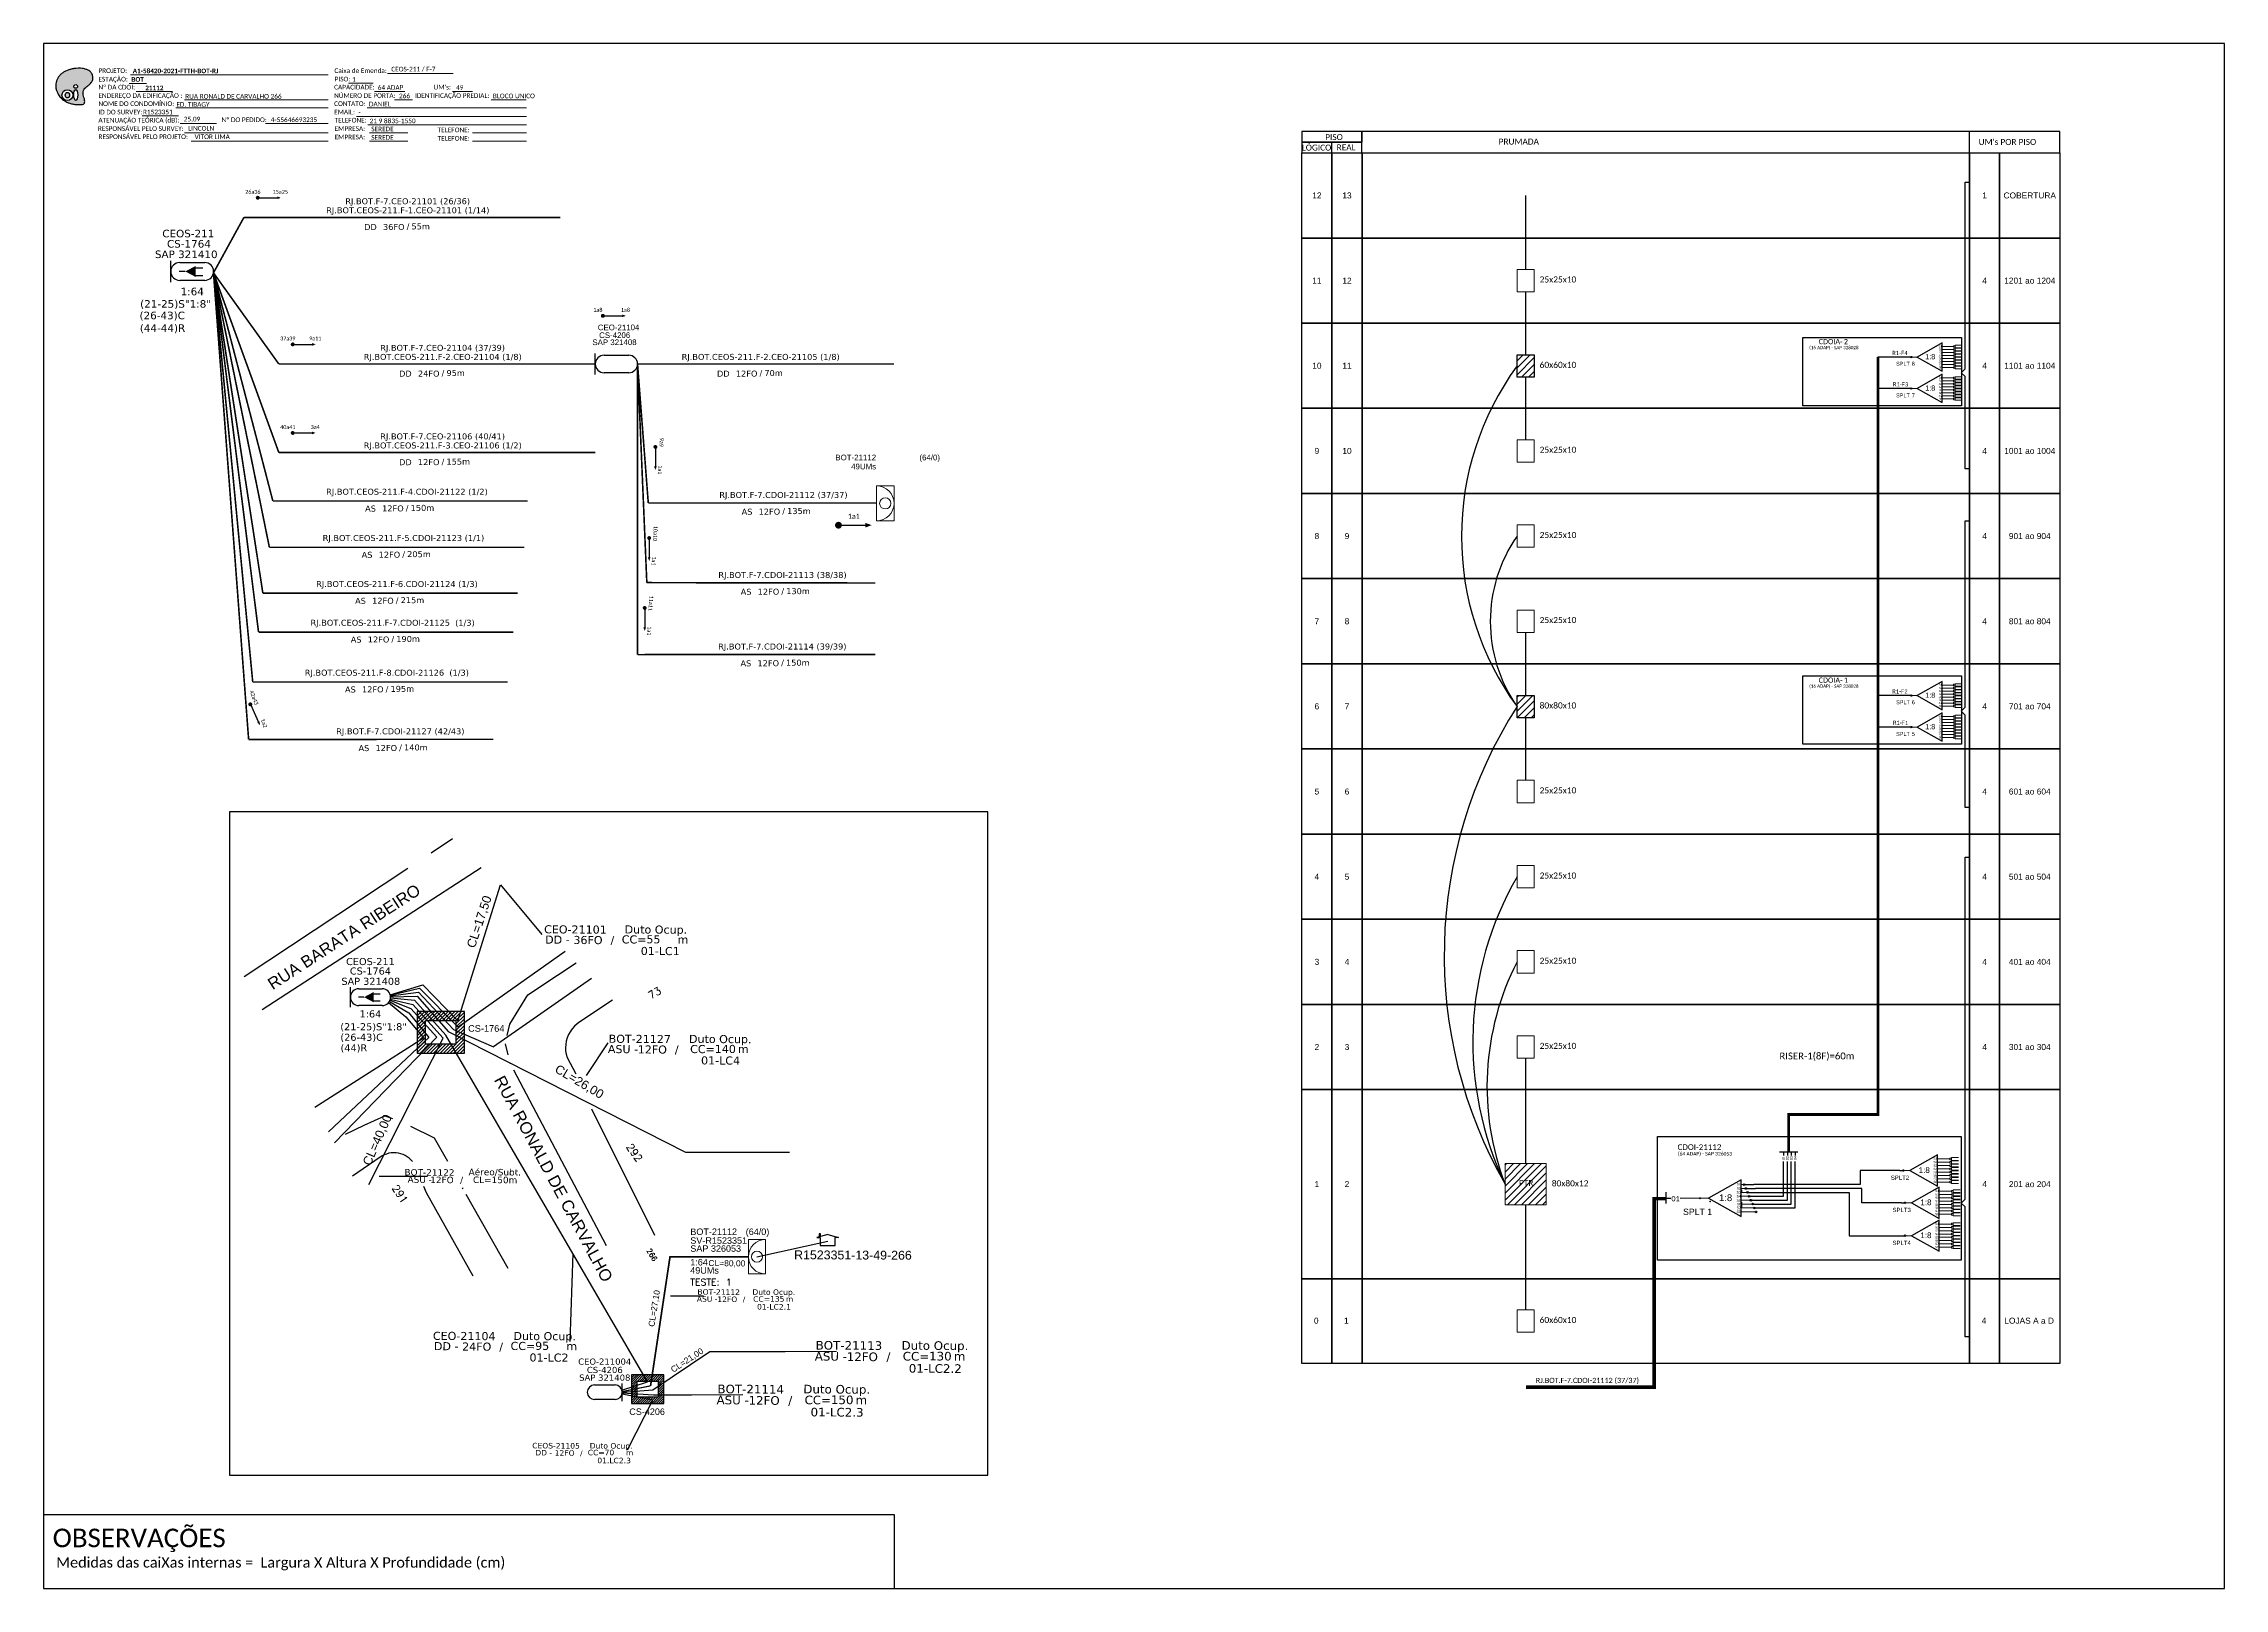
# Paper-space layout 'CDOI-21112' of a CAD drawing. Extents: x 0 to 839, y 0 to 594.
# The model-space entities are those that its viewports show. They can reach past a viewport. Long polylines and large blocks are cut down to what shows.
import ezdxf
from ezdxf.enums import TextEntityAlignment as Align

# ---------------------------------------------------------------- set-up
doc = ezdxf.new("R2010")
doc.units = 0
for name, color, linetype in [('10.0-Cartográfico', 252, 'Continuous'), ('10.1-Caixas Subterrâneas', 5, 'Continuous'), ('10.3-Nome das Ruas', 252, 'Continuous'), ('20.4-CEOS', 1, 'Continuous'), ('20.5-CEO', 1, 'Continuous'), ('CAP a instalar', 1, 'Continuous'), ('label_cabos', 7, 'Continuous'), ('Legenda', 1, 'Continuous'), ('METRAGEM', 92, 'Continuous'), ('MUB', 252, 'Continuous'), ('SETA', 7, 'Continuous'), ('Surveys Casinhas', 7, 'Continuous'), ('surveys legendas', 7, 'Continuous')]:
    doc.layers.add(name, color=color, linetype=linetype)
for name, color, linetype, lineweight in [("20.0-LEGENDA DOS CDO'S", 1, 'Continuous', 0), ('20.1-CDO_INTERIOR', 1, 'Continuous', 0), ('20.2-CDO_POSTE', 1, 'Continuous', 5), ('40.1-ETIQUETAS', 1, 'Continuous', 20)]:
    doc.layers.add(name, color=color, linetype=linetype, lineweight=lineweight)
doc.layers.add('DROP DE CLIENTE', color=140, linetype='Continuous', plot=False)
doc.layers.add('EXTRA', color=50, linetype='Continuous', plot=False)
doc.styles.add('ARIAL', font='arial.ttf')
doc.styles.add('DIGICADE', font='arial.ttf')
doc.styles.add('ROMANS', font='romans')
doc.styles.add('siredit', font='verdana.ttf')
doc.styles.get("Standard").update_dxf_attribs({"font": 'arial.ttf'})
doc.styles.add('WMF-Calibri0', font='CALIBRI.TTF')
doc.styles.add('WMF-Calibri1', font='CALIBRIB.TTF')
doc.linetypes.add('FENCELINE1', pattern='A,0.25,-0.1,[133,ltypeshp.shx,S=0.1,R=0,X=-0.1,Y=0],-0.1,1', length=1.45)
doc.dimstyles.new('CC', dxfattribs={"dimtxt": 1, "dimasz": 2, "dimexe": 0.18, "dimexo": 0.0625, "dimgap": 0.09, "dimtad": 0, "dimdec": 0, "dimrnd": 1, "dimzin": 0, "dimdsep": 46, "dimtxsty": 'siredit', "dimblk": 'NONE', "dimcen": 0, "dimse1": 1, "dimse2": 1, "dimsd1": 1, "dimsd2": 1, "dimclrt": 7, "dimadec": 0, "dimazin": 0, "dimtfac": 1, "dimtdec": 0, "dimtofl": 0, "dimtmove": 0, "dimatfit": 3, "dimfxl": 0, "dimtolj": 1, "dimtzin": 0, "dimarcsym": 0})
pattern_1 = [(45, (-725.4278, 84.8483), (-1.3470384, 1.3470384), [])]

# ---------------------------------------------------------------- blocks, each defined once
blk = doc.blocks.new('OI')
h = blk.add_hatch(color=40)
edge = h.paths.add_edge_path()
edge.add_spline(control_points=[(4.35, -0.67), (3.92, -0.99), (3.26, -1.5), (2.81, -2.59), (2.9, -3.5), (3.06, -4.27), (3.31, -4.85), (3.37, -5.39), (3.4, -5.88), (3.2, -6.4), (2.54, -6.61), (1.65, -6.63), (0.55, -6.67), (-0.56, -6.42), (-1.61, -6.14), (-2.77, -5.61), (-3.92, -4.77), (-4.89, -3.7), (-5.34, -2.65), (-5.6, -1.94), (-5.85, -0.96), (-5.71, 0.47), (-5.1, 2.02), (-4.14, 3.02), (-3.3, 3.61), (-2.37, 4.16), (-1.36, 4.44), (-0.56, 4.7), (0.79, 4.85), (2.24, 4.97), (3.79, 4.57), (4.67, 4.21), (5.44, 3.65), (5.76, 2.99), (6.03, 2.21), (6.01, 1.46), (5.72, 0.64), (5.31, 0.08), (4.88, -0.38), (4.51, -0.55), (4.35, -0.67)], knot_values=[0, 0, 0, 0, 1.60434, 2.417191, 3.427595, 4.282808, 4.776746, 5.304182, 5.888771, 6.258406, 6.858137, 7.79129, 8.986195, 10.124242, 11.187857, 12.242908, 13.953784, 15.414161, 16.515391, 17.349188, 17.675853, 19.552021, 21.515531, 22.568638, 23.63245, 24.621084, 25.782718, 26.745347, 27.142653, 29.870543, 31.004649, 31.921532, 32.709589, 33.801391, 34.042471, 35.192333, 35.971461, 36.628871, 37.254359, 37.836911, 37.836911, 37.836911, 37.836911], degree=3, periodic=0)
h.paths.add_polyline_path([(1.13, -0.87, -1), (-0.04, -0.87, -1)], flags=16)
edge = h.paths.add_edge_path(flags=16)
edge.add_ellipse((0.56, -3.59), major_axis=(-0.02, 1.71), ratio=0.361305, start_angle=0, end_angle=360)
h.paths.add_polyline_path([(-0.36, -3.62, -1), (-3.8, -3.62, -1)], flags=16)
edge = h.paths.add_edge_path(flags=0)
edge.add_ellipse((-2.08, -3.62), major_axis=(0, 0.885), ratio=0.758294, start_angle=0, end_angle=360)
at = {"color": 40}
for centre, radius in [((-2.08, -3.62), 1.72), ((0.54, -0.87), 0.587)]:
    blk.add_circle(centre, radius, dxfattribs=at)
blk.add_ellipse((-2.08, -3.62), major_axis=(0, 0.885), ratio=0.758294, start_param=-3.141592653589792, end_param=3.141592653589792, dxfattribs=at)
blk.add_ellipse((0.56, -3.59), major_axis=(-0.02, 1.71), ratio=0.361305, dxfattribs=at)
at = {"color": 40, "start_tangent": (-0.800898, -0.598801), "end_tangent": (-0.800898, -0.598801)}
blk.add_spline([(4.35, -0.67), (3.2, -1.78), (2.9, -2.54), (2.92, -3.55), (3.12, -4.38), (3.28, -4.85), (3.37, -5.37), (3.35, -5.95), (3.2, -6.29), (2.66, -6.55), (1.73, -6.63), (0.54, -6.62), (-0.58, -6.41), (-1.6, -6.11), (-2.56, -5.67), (-3.95, -4.67), (-4.89, -3.56), (-5.37, -2.56), (-5.64, -1.78), (-5.72, -1.46), (-5.63, 0.42), (-4.84, 2.22), (-4.13, 2.99), (-3.27, 3.62), (-2.4, 4.09), (-1.3, 4.47), (-0.37, 4.72), (0.02, 4.77), (2.75, 4.8), (3.85, 4.53), (4.69, 4.16), (5.31, 3.68), (5.85, 2.73), (5.93, 2.5), (5.94, 1.35), (5.67, 0.62), (5.29, 0.08), (4.84, -0.36), (4.35, -0.67)], degree=3, dxfattribs=at)
blk = doc.blocks.new('CARIMBO')
at = {"color": 7, "lineweight": 0}
for points in [[(134.48, -16.3), (159.61, -16.3)], [(35.15, -20.06), (41.7, -20.06)], [(35.66, -16.79), (111.64, -16.79)], [(37.81, -23.14), (51.75, -23.14)], [(119.43, -20.02), (128.92, -20.02)], [(129.48, -23.14), (141.1, -23.14)], [(159.42, -23.14), (167.09, -23.14)], [(40.13, -32.55), (54.07, -32.55)], [(52.97, -29.48), (111.64, -29.48)], [(56.38, -26.37), (111.64, -26.37)], [(122.56, -32.72), (187.83, -32.72)], [(126.6, -29.48), (187.83, -29.48)], [(137.07, -26.37), (144.01, -26.37)], [(174.24, -26.37), (187.8, -26.37)], [(54.67, -35.52), (68.61, -35.52)], [(56.38, -39.07), (111.64, -39.07)], [(126.84, -35.96), (187.83, -35.96)], [(127.45, -39.07), (142.25, -39.07)], [(167.06, -39.07), (187.83, -39.07)], [(58.87, -42.31), (111.64, -42.31)], [(127.45, -42.31), (142.25, -42.31)], [(167.06, -42.31), (187.83, -42.31)]]:
    blk.add_lwpolyline(points, dxfattribs=at)
at = {"color": 7, "xscale": 1.213923925163967, "yscale": 1.213923925163967, "zscale": 1.213923925163967, "rotation": 0.1532896023949059}
blk.add_blockref('OI', (13.86, -20.16), dxfattribs=at)
at = {"color": 7, "lineweight": 0, "style": 'WMF-Calibri0'}
for s, height, p in [('PROJETO:', 1.793, (23.26, -16.04)), ('Caixa de Emenda:', 1.7927, (114.02, -16.04)), ('ESTAÇÃO:', 1.793, (23.26, -19.32)), ('ENDEREÇO DA EDIFICAÇÃO :', 1.7927, (23.26, -25.63)), ('Nº DA CDOI:', 1.7927, (23.26, -22.39)), ('CAPACIDADE:', 1.7927, (113.91, -22.39)), ('NÚMERO DE PORTA:', 1.7927, (113.91, -25.63)), ('PISO:', 1.793, (114.09, -19.28)), ('IDENTIFICAÇÃO PREDIAL:', 1.7927, (144.99, -25.63)), ("UM's:", 1.793, (152.15, -22.39)), ('ATENUAÇÃO TEÓRICA (dB):', 1.7927, (23.26, -35.09)), ('NOME DO CONDOMÍNIO:', 1.7927, (23.26, -28.74)), ('ID DO SURVEY:', 1.7927, (23.26, -31.97)), ('CONTATO:', 1.793, (113.91, -28.74)), ('EMAIL:', 1.793, (113.91, -31.97)), ('TELEFONE:', 1.793, (114.09, -35.09)), ('RESPONSÁVEL PELO SURVEY:', 1.7927, (23.02, -38.32)), ('RESPONSÁVEL PELO PROJETO:', 1.7927, (23.26, -41.44)), ('EMPRESA:', 1.793, (114.09, -38.32)), ('EMPRESA:', 1.793, (114.09, -41.56)), ('TELEFONE:', 1.793, (153.7, -38.83)), ('TELEFONE:', 1.793, (153.7, -42.06))]:
    blk.add_text(s, height=height, dxfattribs=at).set_placement(p)
at = {"color": 7, "lineweight": 0, "flags": 8}
for tag, p, style in [('PROJ', (36.46, -16.13), 'WMF-Calibri1'), ('CEOS-XX', (135.87, -15.46), 'WMF-Calibri0'), ('EST', (35.94, -19.41), 'WMF-Calibri1'), ('LOGRADOURO', (56.65, -25.91), 'WMF-Calibri0'), ('PISO_PTR', (120.78, -19.42), 'WMF-Calibri0'), ('CAPAC.', (130.66, -22.52), 'WMF-Calibri0'), ('N°', (138.85, -25.77), 'WMF-Calibri0'), ("UC'S", (160.78, -22.54), 'WMF-Calibri0'), ('N°PREDIO', (174.94, -25.77), 'WMF-Calibri0'), ('_ID_', (40.39, -31.94), 'WMF-Calibri0'), ('NOME_DO_COND.', (53.23, -29.02), 'WMF-Calibri0'), ('O_POTEN', (56.06, -34.68), 'WMF-Calibri0'), ('EMAIL', (123.26, -32.12), 'WMF-Calibri0'), ('NOME_DO_CONTATO', (127.3, -28.89), 'WMF-Calibri0'), ('RES_SURVEY', (57.78, -38.23), 'WMF-Calibri0'), ('RES_PROJ', (60.27, -41.47), 'WMF-Calibri0'), ('TELEFONE', (127.55, -35.36), 'WMF-Calibri0'), ('EMP_RESP_SURVEY', (128.16, -38.47), 'WMF-Calibri0'), ('EMP_RESP_PROJ', (128.16, -41.71), 'WMF-Calibri0'), ('CONT_RESP_SURVEY', (167.76, -38.47), 'WMF-Calibri0'), ('CONT_RESP_PROJ', (167.76, -41.71), 'WMF-Calibri0')]:
    blk.add_attdef(tag, p, '', height=1.79, dxfattribs=dict(at, style=style))
at = {"color": 7, "lineweight": 0, "style": 'WMF-Calibri1', "flags": 8}
blk.add_attdef("N° CDO'S", text='', height=1.79, dxfattribs=at).set_placement((44.78, -22.68), align=Align.CENTER)
blk = doc.blocks.new('*X59')
at = {"color": 0, "linetype": 'Continuous'}
for p, q in [((-1.25, 0.34099), (-0.49099, 1.1)), ((-1.25, 0.517767), (-0.667767, 1.1)), ((-1.25, 0.694544), (-0.844544, 1.1)), ((-1.25, 0.87132), (-1.02132, 1.1)), ((-1.25, 1.048097), (-1.198097, 1.1)), ((-1.25, 0.164214), (-0.8035, 0.610714)), ((-1.25, -0.012563), (-0.8035, 0.433937)), ((-1.25, -0.18934), (-0.8035, 0.25716)), ((-1.25, -0.366117), (-0.8035, 0.080383)), ((-0.789214, 0.625), (-0.314214, 1.1)), ((-0.612437, 0.625), (-0.137437, 1.1)), ((-0.43566, 0.625), (0.03934, 1.1)), ((-0.258883, 0.625), (0.216117, 1.1)), ((-0.082107, 0.625), (0.392893, 1.1)), ((0.09467, 0.625), (0.56967, 1.1)), ((0.271447, 0.625), (0.746447, 1.1)), ((0.448223, 0.625), (0.923223, 1.1)), ((0.625, 0.625), (1.1, 1.1)), ((0.801777, 0.625), (1.25, 1.073223)), ((0.8035, 0.449947), (1.25, 0.896447)), ((0.8035, 0.27317), (1.25, 0.71967)), ((0.8035, 0.096393), (1.25, 0.542893)), ((0.8035, -0.080383), (1.25, 0.366117)), ((0.8035, -0.25716), (1.25, 0.18934)), ((0.8035, -0.433937), (1.25, 0.012563)), ((-1.25, -0.542893), (-0.8035, -0.096393)), ((-1.25, -0.71967), (-0.8035, -0.27317)), ((-1.25, -0.896447), (-0.8035, -0.449947)), ((-1.25, -1.073223), (-0.801777, -0.625)), ((-1.1, -1.1), (-0.625, -0.625)), ((-0.923223, -1.1), (-0.448223, -0.625)), ((-0.746447, -1.1), (-0.271447, -0.625)), ((-0.56967, -1.1), (-0.09467, -0.625)), ((-0.392893, -1.1), (0.082107, -0.625)), ((-0.216117, -1.1), (0.258883, -0.625)), ((-0.03934, -1.1), (0.43566, -0.625)), ((0.137437, -1.1), (0.612437, -0.625)), ((0.314214, -1.1), (0.789214, -0.625)), ((0.49099, -1.1), (1.25, -0.34099)), ((0.667767, -1.1), (1.25, -0.517767)), ((0.8035, -0.610714), (1.25, -0.164214)), ((0.844544, -1.1), (1.25, -0.694544)), ((1.02132, -1.1), (1.25, -0.87132)), ((1.198097, -1.1), (1.25, -1.048097))]:
    blk.add_line(p, q, dxfattribs=at)
blk = doc.blocks.new('MANHOLE_MQ')
at = {"color": 0, "linetype": 'Continuous'}
for p, q in [((0.00000623, 0.00000569), (-0.00000627, 0.00000569)), ((-0.00000627, 0.00000569), (-0.00000627, -0.00000531)), ((-0.00000404, 0.00000331), (0.00000399, 0.00000331)), ((-0.00000404, -0.00000294), (-0.00000404, 0.00000331)), ((0.00000399, 0.00000331), (0.00000399, -0.00000294)), ((0.00000623, -0.00000531), (0.00000623, 0.00000569)), ((-0.00000627, -0.00000531), (0.00000623, -0.00000531)), ((0.00000399, -0.00000294), (-0.00000404, -0.00000294)), ((0.00000399, -0.00000294), (0.00000399, -0.00000294))]:
    blk.add_line(p, q, dxfattribs=at)
at = {"color": 0, "linetype": 'Continuous', "xscale": 5e-06, "yscale": 5e-06, "zscale": 1e-05}
blk.add_blockref('*X59', (-0.00000002, 0.00000019), dxfattribs=at)
blk = doc.blocks.new('*U79')
at = {"layer": '20.4-CEOS', "color": 7, "style": 'siredit'}
for tag, p in [('FIBRAS_SPLITTER', (0, 0)), ('FIBRAS_TOP_C', (0, -4.13)), ('RESERVA_FINAIS', (0, -5.46))]:
    blk.add_attdef(tag, p, '', height=1.01, dxfattribs=at)
for tag, p, flags in [('ID_ATIVIDADE', (0, -6.77), 3), ('QTDE', (0, -9.4), 1), ('FATOR', (0, -8.09), 1), ('FID', (0, -10.71), 1)]:
    blk.add_attdef(tag, p, '', height=1.01, dxfattribs=dict(at, flags=flags))
blk = doc.blocks.new('LEGENDA DOS CABOS')
at = {"layer": 'EXTRA', "color": 0, "style": 'siredit'}
for tag, p in [('ID', (4.6, 0.97)), ('XX', (9.03, 0.97))]:
    blk.add_attdef(tag, text='', height=0.48, rotation=359.69, dxfattribs=at).set_placement(p, align=Align.MIDDLE_CENTER)
at = {"layer": 'Legenda', "color": 0, "style": 'siredit'}
for tag, p in [('TIPO_CABO', (1.31, 0)), ('CABO', (4.69, -0.05)), ('/', (6.81, -0.05)), ('METROS', (10.03, -0.05))]:
    blk.add_attdef(tag, text='', height=0.8, rotation=359.69, dxfattribs=at).set_placement(p, align=Align.MIDDLE_CENTER)
blk = doc.blocks.new('_None')
blk = doc.blocks.new('Inst CB DT OCUP CFOA-SM-DD-S-36')
at = {"layer": 'label_cabos', "color": 0, "style": 'siredit'}
for tag, flags, p in [('ID_ATIVIDADE', 3, (1.31, 2.67)), ('FATOR', 1, (11.56, 2.55))]:
    blk.add_attdef(tag, text='', height=1, rotation=359.69, dxfattribs=dict(at, flags=flags)).set_placement(p, align=Align.MIDDLE_CENTER)
for tag, p in [('TIPO_CABO', (1.11, 0)), ('DESTINO_CABO', (3.13, 1.26)), ('CABO', (4.69, -0.05)), ('/', (7.71, -0.05)), ('LANCE', (10.41, 0.02)), ('TIPO_CABO', (13.11, 1.24)), ('UND', (16.46, 0)), ('FID', (13.65, -1.41))]:
    blk.add_attdef(tag, text='', height=1, rotation=359.69, dxfattribs=at).set_placement(p, align=Align.MIDDLE_CENTER)
blk.add_attdef('QTDE', (11.93, -0.45), '', height=1, rotation=359.69, dxfattribs=at)
blk = doc.blocks.new('Inst CB DT OCUP CFOA-SM-DD-G-24')
at = {"layer": 'label_cabos', "color": 0, "style": 'siredit'}
for tag, flags, p in [('ID_ATIVIDADE', 3, (1.31, 2.67)), ('FATOR', 1, (11.56, 2.55))]:
    blk.add_attdef(tag, text='', height=1, rotation=359.69, dxfattribs=dict(at, flags=flags)).set_placement(p, align=Align.MIDDLE_CENTER)
for tag, p in [('TIPO_CABO', (1.11, 0)), ('DESTINO_CABO', (3.13, 1.26)), ('CABO', (4.69, -0.05)), ('/', (7.71, -0.05)), ('LANCE', (10.41, 0.02)), ('TIPO_CABO', (13.11, 1.24)), ('UND', (16.46, 0)), ('FID', (13.65, -1.41))]:
    blk.add_attdef(tag, text='', height=1, rotation=359.69, dxfattribs=at).set_placement(p, align=Align.MIDDLE_CENTER)
blk.add_attdef('QTDE', (11.93, -0.45), '', height=1, rotation=359.69, dxfattribs=at)
blk = doc.blocks.new('Inst CB DT OCUP CFOA-SM-ASU-120-S-12')
at = {"layer": 'label_cabos', "color": 0, "style": 'siredit'}
for tag, flags, p in [('ID_ATIVIDADE', 3, (1.31, 2.67)), ('FATOR', 1, (11.56, 2.55))]:
    blk.add_attdef(tag, text='', height=1, rotation=359.69, dxfattribs=dict(at, flags=flags)).set_placement(p, align=Align.MIDDLE_CENTER)
for tag, p in [('TIPO_CABO', (1.26, 0)), ('DESTINO_CABO', (3.13, 1.26)), ('CABO', (4.69, -0.05)), ('/', (7.71, -0.05)), ('LANCE', (10.91, 0)), ('TIPO_CABO', (13.11, 1.24)), ('UND', (15.96, 0)), ('FID', (13.15, -1.41))]:
    blk.add_attdef(tag, text='', height=1, rotation=359.69, dxfattribs=at).set_placement(p, align=Align.MIDDLE_CENTER)
blk.add_attdef('QTDE', (12.43, -0.47), '', height=1, rotation=359.69, dxfattribs=at)
blk = doc.blocks.new('SURVEY_SURVEY')
for p, q in [((0, 0.0000152), (-0.0000151, 0.0000108)), ((-0.0000151, 0.0000108), (-0.0000104, 0.0000108)), ((-0.0000103, 0), (-0.0000103, 0.0000108)), ((0.0000103, 0), (-0.0000103, 0)), ((0, 0.0000152), (0.0000151, 0.0000108)), ((0.0000101, 0.0000159), (0.0000117, 0.0000159)), ((0.0000101, 0.0000123), (0.0000101, 0.0000159)), ((0.0000151, 0.0000108), (0.0000103, 0.0000108)), ((0.0000103, 0.0000108), (0.0000103, 0)), ((0.0000117, 0.0000159), (0.0000117, 0.0000119))]:
    blk.add_line(p, q)
blk = doc.blocks.new('ETIQUETA_RS5F')
at = {"layer": '40.1-ETIQUETAS', "color": 0, "style": 'siredit'}
blk.add_text('/', height=1.5, dxfattribs=at).set_placement((1.58, -1.95), align=Align.MIDDLE_RIGHT)
for tag, p in [('ETIQUETA_R_SECUNDARIA', (1.21, 2.1)), ('ETIQUETA_R_PRIMARIA', (1.21, 4.1)), ('F_ATIVAS/F_MORTAS', (1.14, -4.24))]:
    blk.add_attdef(tag, text='', height=1.5, dxfattribs=at).set_placement(p, align=Align.MIDDLE_CENTER)
for tag, p in [('TIPO_CABO', (-6.58, -2.12)), ('CAP_CABO', (0.4, -2.09))]:
    blk.add_attdef(tag, text='', height=1.5, dxfattribs=at).set_placement(p, align=Align.MIDDLE_RIGHT)
blk.add_attdef('METROS', text='', height=1.5, dxfattribs=at).set_placement((2.14, -1.95), align=Align.MIDDLE_LEFT)
for tag, p in [('FUSÃO_1', (0.85, -8.39)), ('FUSÃO_2', (0.85, -10.6)), ('FUSÃO_3', (0.85, -12.93)), ('FUSÃO_4', (0.85, -15.14)), ('FUSÃO_5', (0.85, -17.16))]:
    blk.add_attdef(tag, text='', height=1.5, dxfattribs=at).set_placement(p, align=Align.CENTER)
blk = doc.blocks.new('CEOS_RP_CT_DRT')
at = {"layer": '20.4-CEOS', "color": 0}
for p, q in [((-4.54, 1.19), (-1.19, 1.19)), ((-1.19, -1.19), (-4.54, -1.19))]:
    blk.add_line(p, q, dxfattribs=at)
for points in [[(-5.73, -1.43), (-5.73, 1.44)], [(-3.79, 0), (-4.59, 0)], [(-2.47, 0.48), (-1.45, 0.48)], [(-2.47, -0.52), (-1.45, -0.52)]]:
    blk.add_lwpolyline(points, dxfattribs=at)
blk.add_lwpolyline([(-3.79, 0, 0, 1.47, 0), (-2.41, 0, 1.47, 1.47, 0)], format="xyseb", dxfattribs=at)
for centre, start, end in [((-4.54, 0), 90, 270), ((-1.19, 0), 270, 90)]:
    blk.add_arc(centre, 1.19, start, end, dxfattribs=at)
at = {"layer": '20.4-CEOS', "color": 7, "style": 'siredit'}
for tag, p in [('Nº_DA_CEOS', (-2.86, 5.6)), ('LOCAL', (-2.86, 4.24)), ('SAP', (-2.86, 2.78)), ('RACIO_SPLITAGEM', (-2.86, -1.88)), ('FIBRAS_SPLITTER', (-2.86, -3.58)), ('FIBRAS_TOP_C', (-2.86, -5.08)), ('RESERVA_FINAIS', (-2.86, -6.39))]:
    blk.add_attdef(tag, text='', height=1.01, dxfattribs=at).set_placement(p, align=Align.TOP_CENTER)
blk = doc.blocks.new('SPLT_1-8_SC-APC')
at = {"color": 1, "lineweight": 0}
blk.add_lwpolyline([(-17.04, -7.55), (-19.26, -7.55)], dxfattribs=at)
at = {"color": 1}
blk.add_lwpolyline([(-7.37, -2.1), (-17.04, -7.55), (-7.37, -13), (-7.37, -2.1)], dxfattribs=at)
at = {"color": 3, "lineweight": 0}
for points in [[(-2.99, -3.51), (-7.37, -3.51)], [(-7.37, -4.66), (-2.99, -4.66)], [(-7.37, -5.82), (-2.99, -5.82)], [(-7.37, -6.97), (-2.99, -6.97)], [(-2.41, -3.02), (-2.41, -4)], [(-2.41, -3.02), (0, -3.02)], [(-2.41, -4), (0, -4)], [(-2.41, -4.17), (-2.41, -5.16)], [(-2.41, -4.17), (0, -4.17)], [(-2.41, -5.16), (0, -5.16)], [(-2.41, -5.32), (-2.41, -6.31)], [(-2.41, -5.32), (0, -5.32)], [(-2.41, -6.31), (0, -6.31)], [(-2.41, -6.48), (-2.41, -7.46)], [(-2.41, -6.48), (0, -6.48)], [(-2.41, -7.46), (0, -7.46)], [(-7.37, -8.12), (-2.99, -8.12)], [(-7.37, -9.28), (-2.99, -9.28)], [(-7.37, -10.43), (-2.99, -10.43)], [(-7.37, -11.58), (-2.99, -11.58)], [(-2.41, -7.63), (-2.41, -8.62)], [(-2.41, -7.63), (0, -7.63)], [(-2.41, -8.62), (0, -8.62)], [(-2.41, -8.78), (-2.41, -9.77)], [(-2.41, -8.78), (0, -8.78)], [(-2.41, -9.77), (0, -9.77)], [(-2.41, -9.94), (-2.41, -10.92)], [(-2.41, -9.94), (0, -9.94)], [(-2.41, -10.92), (0, -10.92)], [(-2.41, -11.09), (-2.41, -12.08)], [(-2.41, -11.09), (0, -11.09)], [(-2.41, -12.08), (0, -12.08)]]:
    blk.add_lwpolyline(points, dxfattribs=at)
for points in [[(-2.99, -3.22), (-2.41, -3.22), (-2.41, -3.8), (-2.99, -3.8)], [(-2.99, -4.38), (-2.41, -4.38), (-2.41, -4.95), (-2.99, -4.95)], [(-2.99, -5.53), (-2.41, -5.53), (-2.41, -6.1), (-2.99, -6.1)], [(-2.99, -6.68), (-2.41, -6.68), (-2.41, -7.26), (-2.99, -7.26)], [(-2.99, -7.84), (-2.41, -7.84), (-2.41, -8.41), (-2.99, -8.41)], [(-2.99, -8.99), (-2.41, -8.99), (-2.41, -9.56), (-2.99, -9.56)], [(-2.99, -10.14), (-2.41, -10.14), (-2.41, -10.72), (-2.99, -10.72)], [(-2.99, -11.3), (-2.41, -11.3), (-2.41, -11.87), (-2.99, -11.87)]]:
    blk.add_lwpolyline(points, close=True, dxfattribs=at)
at = {"color": 1, "style": 'ARIAL'}
for s, height, p in [('1:8', 2, (-13.91, -8.4)), ('S1', 0.75, (-8.74, -3.78)), ('S2', 0.75, (-8.74, -4.97)), ('S3', 0.75, (-8.74, -6.18)), ('S4', 0.75, (-8.74, -7.36)), ('S5', 0.75, (-8.74, -8.57)), ('S6', 0.75, (-8.74, -9.69)), ('S7', 0.75, (-8.74, -10.78)), ('S8', 0.75, (-8.74, -11.9))]:
    blk.add_text(s, height=height, dxfattribs=at).set_placement(p)
blk = doc.blocks.new('SPLT_1-8_DIV_DIR')
h = blk.add_hatch(color=3)
h.dxf.hatch_style = 1
edge = h.paths.add_edge_path()
edge.add_arc((12.77, 4.04), 0.242, 0, 360)
h = blk.add_hatch(color=3)
h.dxf.hatch_style = 1
edge = h.paths.add_edge_path()
edge.add_arc((13.27, 2.88), 0.242, 0, 360)
h = blk.add_hatch(color=3)
h.dxf.hatch_style = 1
edge = h.paths.add_edge_path()
edge.add_arc((13.77, 1.73), 0.242, 0, 360)
h = blk.add_hatch(color=3)
h.dxf.hatch_style = 1
edge = h.paths.add_edge_path()
edge.add_arc((14.27, 0.58), 0.242, 0, 360)
h = blk.add_hatch(color=3)
h.dxf.hatch_style = 1
edge = h.paths.add_edge_path()
edge.add_arc((14.77, -0.58), 0.242, 0, 360)
h = blk.add_hatch(color=3)
h.dxf.hatch_style = 1
edge = h.paths.add_edge_path()
edge.add_arc((15.27, -1.73), 0.242, 0, 360)
h = blk.add_hatch(color=3)
h.dxf.hatch_style = 1
edge = h.paths.add_edge_path()
edge.add_arc((15.77, -2.88), 0.242, 0, 360)
h = blk.add_hatch(color=3)
h.dxf.hatch_style = 1
edge = h.paths.add_edge_path()
edge.add_arc((16.27, -4.04), 0.242, 0, 360)
at = {"color": 1, "lineweight": 0}
blk.add_lwpolyline([(2.22, 0), (0, 0)], dxfattribs=at)
at = {"color": 1}
blk.add_lwpolyline([(11.89, 5.45), (2.22, 0), (11.89, -5.45), (11.89, 5.45)], dxfattribs=at)
at = {"color": 7, "lineweight": 0}
for points in [[(12.77, 4.04), (11.89, 4.04)], [(11.89, 2.88), (13.27, 2.88)], [(11.89, 1.73), (13.77, 1.73)], [(11.89, 0.58), (14.27, 0.58)], [(11.89, -0.58), (14.77, -0.58)], [(11.89, -1.73), (15.27, -1.73)], [(11.89, -2.88), (15.77, -2.88)], [(11.89, -4.04), (16.27, -4.04)]]:
    blk.add_lwpolyline(points, dxfattribs=at)
at = {"color": 3}
for centre in [(12.77, 4.04), (13.27, 2.88), (13.77, 1.73), (14.27, 0.58), (14.77, -0.58), (15.27, -1.73), (15.77, -2.88), (16.27, -4.04)]:
    blk.add_circle(centre, 0.242, dxfattribs=at)
at = {"color": 1, "style": 'ARIAL'}
for s, height, p in [('1:8', 2, (5.35, -0.85)), ('S1', 0.75, (10.52, 3.77)), ('S2', 0.75, (10.52, 2.58)), ('S3', 0.75, (10.52, 1.37)), ('S4', 0.75, (10.52, 0.19)), ('S5', 0.75, (10.52, -1.02)), ('S6', 0.75, (10.52, -2.14)), ('S7', 0.75, (10.52, -3.24)), ('S8', 0.75, (10.52, -4.36))]:
    blk.add_text(s, height=height, dxfattribs=at).set_placement(p)
blk = doc.blocks.new('CDOE-TEXTO PADRÃO')
at = {"layer": "20.0-LEGENDA DOS CDO'S", "color": 0, "style": 'ARIAL'}
for tag, p in [('CDO_N', (0.49, 7.39)), ('SAP', (0.51, 1.67)), ('CORDOALHA', (0.5, 4.33)), ('SPLITER_1', (0.59, -0.91)), ('(XX-XX_F)S', (0.54, -8.29)), ('SPLITER_2', (0.6, -3.55)), ('(XX-XX_L)S', (0.55, -10.83)), ('UMS', (0.55, -13.15))]:
    blk.add_attdef(tag, p, '', height=1.7, rotation=0.11799, dxfattribs=at)
blk.add_attdef('FIBRAS_UTILIZADAS', text='', height=1.7, rotation=0.11799, dxfattribs=at).set_placement((19.77, 7.43), align=Align.CENTER)
blk = doc.blocks.new('CDOI_INT')
at = {"layer": '20.1-CDO_INTERIOR', "color": 0, "lineweight": 18}
blk.add_lwpolyline([(4.25, -4.25), (4.25, 4.25), (0, 4.25), (0, -4.25)], close=True, dxfattribs=at)
blk.add_circle((2.12, 0), 1.36, dxfattribs=at)
blk.add_arc((0, 0), 4.25, 270, 90, dxfattribs=at)
at = {"layer": "20.0-LEGENDA DOS CDO'S", "color": 0, "style": 'ARIAL'}
for tag, p in [('CDO_N', (-0.08, 10.38)), ('SPLITER_1', (21.18, 10.38)), ('SAP', (-0.08, 6.23)), ('SURVEY', (-0.08, 8.2)), ('SPLITER_2', (21.19, 8.68)), ('1:XX', (5.94, -2.22)), ('UMS', (5.94, -4.24))]:
    blk.add_attdef(tag, p, '', height=1.36, dxfattribs=at)
blk.add_attdef('FIBRAS_UTILIZADAS', text='', height=1.36, dxfattribs=at).set_placement((15.34, 10.38), align=Align.CENTER)
blk = doc.blocks.new('Inst CDOI-64')
at = {"layer": '20.1-CDO_INTERIOR', "color": 1, "lineweight": 18}
blk.add_lwpolyline([(-2.12, -2.13), (-2.12, 2.12), (0, 2.12), (0.01, -2.13)], close=True, dxfattribs=at)
blk.add_circle((-1.06, 0), 0.68, dxfattribs=at)
blk.add_arc((0.01, 0), 2.13, 90.0276, 270.0276, dxfattribs=at)
at = {"layer": "20.0-LEGENDA DOS CDO'S", "style": 'ARIAL'}
for tag, p, rotation in [('FID', (-9.3, 2.69), 0.118), ('SAP', (-9.3, 0.61), 359.9724), ('SURVEY', (-9.3, 1.6), 359.9724), ('1:XX', (-9.31, -1.08), 359.9724), ('UMS', (-9.31, -2.09), 359.9724)]:
    blk.add_attdef(tag, p, '', height=0.8, rotation=rotation, dxfattribs=at)
at = {"layer": "20.0-LEGENDA DOS CDO'S"}
for tag, p, style, flags in [('ID_ATIVIDADE', (-9.3, 3.78), 'ARIAL', 3), ('FATOR', (-1.5, 3.78), 'ARIAL', 1), ('QTDE', (-9.18, -3.66), 'DIGICADE', 3)]:
    blk.add_attdef(tag, p, '', height=0.8, rotation=0.118, dxfattribs=dict(at, style=style, flags=flags))
at = {"layer": "20.0-LEGENDA DOS CDO'S", "style": 'ARIAL'}
blk.add_attdef('FIBRAS_UTILIZADAS', text='', height=0.8, rotation=359.9724, dxfattribs=at).set_placement((-0.99, 2.69), align=Align.CENTER)
blk = doc.blocks.new('Teste  FTTH')
at = {"color": 0, "lineweight": 0, "style": 'ROMANS'}
for tag, p in [('TESTE', (-2.3, -0.29)), ('QTDE', (0.21, -0.29))]:
    blk.add_attdef(tag, p, '', height=0.48, dxfattribs=at)
for tag, p, flags in [('FID', (-2.23, -1.25), 1), ('FATOR', (-2.23, -2.03), 3), ('ID_ATIVIDADE', (-2.23, -2.72), 3)]:
    blk.add_attdef(tag, p, '', height=0.48, dxfattribs=dict(at, flags=flags))
blk = doc.blocks.new('Inst CB DT OCUP CFOA-SM-DD-S-12')
at = {"layer": 'label_cabos', "color": 0, "style": 'siredit'}
for tag, flags, p in [('ID_ATIVIDADE', 3, (1.31, 2.67)), ('FATOR', 1, (11.56, 2.55))]:
    blk.add_attdef(tag, text='', height=1, rotation=359.69, dxfattribs=dict(at, flags=flags)).set_placement(p, align=Align.MIDDLE_CENTER)
for tag, p in [('TIPO_CABO', (1.11, 0)), ('DESTINO_CABO', (3.13, 1.26)), ('CABO', (4.69, -0.05)), ('/', (7.71, -0.05)), ('LANCE', (10.41, 0.02)), ('TIPO_CABO', (13.11, 1.24)), ('UND', (16.46, 0)), ('FID', (13.65, -1.41))]:
    blk.add_attdef(tag, text='', height=1, rotation=359.69, dxfattribs=at).set_placement(p, align=Align.MIDDLE_CENTER)
blk.add_attdef('QTDE', (11.93, -0.45), '', height=1, rotation=359.69, dxfattribs=at)

msp = doc.modelspace()

# ---------------------------------------------------------------- hatches: boundary and pattern name
h = msp.add_hatch()
h.set_pattern_fill('ANSI31', color=1, scale=0.6)
h.set_pattern_definition(pattern_1)
h.paths.add_polyline_path([(480.57, 1179.37), (477.26, 1179.37), (477.26, 1170.75), (483.88, 1170.75), (483.88, 1179.37)])
h = msp.add_hatch(color=3)
h.dxf.hatch_style = 1
edge = h.paths.add_edge_path()
edge.add_arc((628.85, 1178.51), 0.256, 0, 360)
h = msp.add_hatch(color=3)
h.dxf.hatch_style = 1
edge = h.paths.add_edge_path()
edge.add_arc((628.85, 1166.41), 0.256, 0, 360)
h = msp.add_hatch()
h.set_pattern_fill('ANSI31', color=1, scale=0.6)
h.set_pattern_definition(pattern_1)
h.paths.add_polyline_path([(480.57, 1048.39), (477.26, 1048.39), (477.26, 1039.77), (483.88, 1039.77), (483.88, 1048.39)])
h = msp.add_hatch(color=3)
h.dxf.hatch_style = 1
edge = h.paths.add_edge_path()
edge.add_arc((628.85, 1048.33), 0.256, 0, 360)
h = msp.add_hatch(color=3)
h.dxf.hatch_style = 1
edge = h.paths.add_edge_path()
edge.add_arc((628.85, 1036.24), 0.256, 0, 360)
h = msp.add_hatch()
h.set_pattern_fill('ANSI31', color=1, scale=0.6)
h.set_pattern_definition([(45, (-303.9378, 3539.6166), (-1.3470384, 1.3470384), [])])
h.paths.add_polyline_path([(488.47, 852.55), (488.47, 868.36), (472.67, 868.36), (472.67, 852.55)])
h.paths.add_polyline_path([(477.4, 859.19), (484.21, 859.19), (484.21, 862.66), (477.4, 862.66)], flags=24)
h = msp.add_hatch(color=3)
h.dxf.hatch_style = 1
edge = h.paths.add_edge_path()
edge.add_arc((625.81, 865.7), 0.282, 0, 360)
h = msp.add_hatch(color=3)
h.dxf.hatch_style = 1
edge = h.paths.add_edge_path()
edge.add_arc((547.57, 855.03), 0.41, 0, 360)
h = msp.add_hatch(color=3)
h.dxf.hatch_style = 1
edge = h.paths.add_edge_path()
edge.add_arc((626.46, 853.31), 0.282, 0, 360)
h = msp.add_hatch(color=3)
h.dxf.hatch_style = 1
edge = h.paths.add_edge_path()
edge.add_arc((626.46, 840.63), 0.282, 0, 360)

# ---------------------------------------------------------------- linework, layer by layer
at = {"color": 5}
for p, q in [((578.17, 872.91), (585.27, 872.91)), ((564.58, 860.29), (568.32, 860.29)), ((609.79, 858.79), (568.97, 858.79)), ((609.79, 853.31), (609.79, 858.79)), ((625.15, 853.31), (609.79, 853.31))]:
    msp.add_line(p, q, dxfattribs=at)
for points in [[(-89.32, 705.02), (749.25, 705.02), (749.25, 1299.02), (-89.32, 1299.02), (-89.32, 705.02)], [(406.04, 1257.01), (406.04, 1261.12)], [(417.61, 1257.01), (685.98, 1257.01), (685.98, 1265.23), (417.61, 1265.23), (417.61, 1265.23), (417.61, 1261.12)], [(651.23, 1257.01), (651.23, 1265.23)], [(563.5, 858.22), (563.5, 857.33)]]:
    msp.add_lwpolyline(points)
at = {"color": 7, "lineweight": 0}
msp.add_lwpolyline([(-4.01, 1268.26), (20.14, 1268.26)], dxfattribs=at)
for points in [[(394.46, 1261.12), (417.61, 1261.12), (417.61, 1265.23), (394.46, 1265.23)], [(394.46, 1257.01), (417.61, 1257.01), (417.61, 1261.12), (394.46, 1261.12)], [(394.5, 1257.01), (406.07, 1257.01), (406.07, 1224.27), (394.5, 1224.27)], [(406.07, 1257.01), (417.64, 1257.01), (417.64, 1224.27), (406.07, 1224.27)], [(417.64, 1257.01), (651.26, 1257.01), (651.26, 1224.27), (417.64, 1224.27)], [(651.26, 1257.01), (662.83, 1257.01), (662.83, 1224.27), (651.26, 1224.27)], [(662.83, 1257.01), (685.98, 1257.01), (685.98, 1224.27), (662.83, 1224.27)], [(394.5, 1224.27), (406.07, 1224.27), (406.07, 1191.52), (394.5, 1191.52)], [(406.07, 1224.27), (417.64, 1224.27), (417.64, 1191.52), (406.07, 1191.52)], [(417.64, 1224.27), (651.26, 1224.27), (651.26, 1191.52), (417.64, 1191.52)], [(651.26, 1224.27), (662.83, 1224.27), (662.83, 1191.52), (651.26, 1191.52)], [(662.83, 1224.27), (685.98, 1224.27), (685.98, 1191.52), (662.83, 1191.52)], [(394.5, 1191.52), (406.07, 1191.52), (406.07, 1158.78), (394.5, 1158.78)], [(406.07, 1191.52), (417.64, 1191.52), (417.64, 1158.78), (406.07, 1158.78)], [(417.64, 1191.52), (651.26, 1191.52), (651.26, 1158.78), (417.64, 1158.78)], [(651.26, 1191.52), (662.83, 1191.52), (662.83, 1158.78), (651.26, 1158.78)], [(662.83, 1191.52), (685.98, 1191.52), (685.98, 1158.78), (662.83, 1158.78)], [(394.5, 1158.78), (406.07, 1158.78), (406.07, 1126.03), (394.5, 1126.03)], [(406.07, 1158.78), (417.64, 1158.78), (417.64, 1126.03), (406.07, 1126.03)], [(417.64, 1158.78), (651.26, 1158.78), (651.26, 1126.03), (417.64, 1126.03)], [(651.26, 1158.78), (662.83, 1158.78), (662.83, 1126.03), (651.26, 1126.03)], [(662.83, 1158.78), (685.98, 1158.78), (685.98, 1126.03), (662.83, 1126.03)], [(394.5, 1126.03), (406.07, 1126.03), (406.07, 1093.29), (394.5, 1093.29)], [(406.07, 1126.03), (417.64, 1126.03), (417.64, 1093.29), (406.07, 1093.29)], [(417.64, 1126.03), (651.26, 1126.03), (651.26, 1093.29), (417.64, 1093.29)], [(651.26, 1126.03), (662.83, 1126.03), (662.83, 1093.29), (651.26, 1093.29)], [(662.83, 1126.03), (685.98, 1126.03), (685.98, 1093.29), (662.83, 1093.29)], [(394.5, 1093.29), (406.07, 1093.29), (406.07, 1060.55), (394.5, 1060.55)], [(406.07, 1093.29), (417.64, 1093.29), (417.64, 1060.55), (406.07, 1060.55)], [(417.64, 1093.29), (651.26, 1093.29), (651.26, 1060.55), (417.64, 1060.55)], [(651.26, 1093.29), (662.83, 1093.29), (662.83, 1060.55), (651.26, 1060.55)], [(662.83, 1093.29), (685.98, 1093.29), (685.98, 1060.55), (662.83, 1060.55)], [(394.5, 1060.55), (406.07, 1060.55), (406.07, 1027.8), (394.5, 1027.8)], [(406.07, 1060.55), (417.64, 1060.55), (417.64, 1027.8), (406.07, 1027.8)], [(417.64, 1060.55), (651.26, 1060.55), (651.26, 1027.8), (417.64, 1027.8)], [(651.26, 1060.55), (662.83, 1060.55), (662.83, 1027.8), (651.26, 1027.8)], [(662.83, 1060.55), (685.98, 1060.55), (685.98, 1027.8), (662.83, 1027.8)], [(394.5, 1027.8), (406.07, 1027.8), (406.07, 995.06), (394.5, 995.06)], [(406.07, 1027.8), (417.64, 1027.8), (417.64, 995.06), (406.07, 995.06)], [(417.64, 1027.8), (651.26, 1027.8), (651.26, 995.06), (417.64, 995.06)], [(651.26, 1027.8), (662.83, 1027.8), (662.83, 995.06), (651.26, 995.06)], [(662.83, 1027.8), (685.98, 1027.8), (685.98, 995.06), (662.83, 995.06)], [(394.5, 995.06), (406.07, 995.06), (406.07, 962.32), (394.5, 962.32)], [(406.07, 995.06), (417.64, 995.06), (417.64, 962.32), (406.07, 962.32)], [(417.64, 995.06), (651.26, 995.06), (651.26, 962.32), (417.64, 962.32)], [(651.26, 995.06), (662.83, 995.06), (662.83, 962.32), (651.26, 962.32)], [(662.83, 995.06), (685.98, 995.06), (685.98, 962.32), (662.83, 962.32)], [(394.5, 962.32), (406.07, 962.32), (406.07, 929.57), (394.5, 929.57)], [(406.07, 962.32), (417.64, 962.32), (417.64, 929.57), (406.07, 929.57)], [(417.64, 962.32), (651.26, 962.32), (651.26, 929.57), (417.64, 929.57)], [(651.26, 962.32), (662.83, 962.32), (662.83, 929.57), (651.26, 929.57)], [(662.83, 962.32), (685.98, 962.32), (685.98, 929.57), (662.83, 929.57)], [(394.5, 929.57), (406.07, 929.57), (406.07, 896.83), (394.5, 896.83)], [(406.07, 929.57), (417.64, 929.57), (417.64, 896.83), (406.07, 896.83)], [(417.64, 929.57), (651.26, 929.57), (651.26, 896.83), (417.64, 896.83)], [(651.26, 929.57), (662.83, 929.57), (662.83, 896.83), (651.26, 896.83)], [(662.83, 929.57), (685.98, 929.57), (685.98, 896.83), (662.83, 896.83)], [(394.5, 896.83), (406.07, 896.83), (406.07, 824.08), (394.5, 824.08)], [(406.07, 896.83), (417.64, 896.83), (417.64, 824.08), (406.07, 824.08)], [(417.64, 896.83), (651.26, 896.83), (651.26, 824.08), (417.64, 824.08)], [(651.26, 896.83), (662.83, 896.83), (662.83, 824.08), (651.26, 824.08)], [(662.83, 896.83), (685.98, 896.83), (685.98, 824.08), (662.83, 824.08)], [(394.5, 824.08), (406.07, 824.08), (406.07, 791.53), (394.5, 791.53)], [(406.07, 824.08), (417.64, 824.08), (417.64, 791.53), (406.07, 791.53)], [(417.64, 824.08), (651.26, 824.08), (651.26, 791.53), (417.64, 791.53)], [(651.26, 824.08), (662.83, 824.08), (662.83, 791.53), (651.26, 791.53)], [(662.83, 824.08), (685.98, 824.08), (685.98, 791.53), (662.83, 791.53)]]:
    msp.add_lwpolyline(points, close=True)
at = {"color": 3}
for points in [[(651.19, 1135.48), (649.54, 1135.48), (649.54, 1170.98), (647.97, 1172.49), (649.54, 1174), (649.54, 1245.72), (651.19, 1245.72)], [(480.57, 1212.2), (480.57, 1240.64)], [(480.57, 1179.37), (480.57, 1203.58)], [(480.57, 1146.72), (480.57, 1170.75)], [(651.19, 1005.3), (649.54, 1005.3), (649.54, 1040.81), (647.97, 1042.31), (649.54, 1043.82), (649.54, 1115.55), (651.19, 1115.55)], [(480.57, 1048.39), (480.57, 1072.61)], [(480.57, 1015.74), (480.57, 1039.77)], [(651.27, 801.77), (649.62, 801.77), (649.62, 851.68), (648.05, 853.19), (649.62, 854.7), (649.62, 986.14), (651.27, 986.14)], [(480.57, 868.36), (480.57, 908.89)], [(624.5, 865.7), (625.81, 865.7)], [(480.57, 812.12), (480.57, 852.55)], [(536.33, 854.9), (534.56, 854.9)], [(547.98, 855.04), (539.96, 854.91)]]:
    msp.add_lwpolyline(points, dxfattribs=at)
at = {"color": 7, "const_width": 0.75}
for points in [[(-7.35, 1239.75, 1), (-6.6, 1239.75, 1)], [(6.09, 1183.37, 1), (6.84, 1183.37, 1)], [(6.09, 1149.31, 1), (6.84, 1149.31, 1)], [(145.92, 1144.3, 1), (145.93, 1143.55, 1)], [(143.55, 1109.28, 1), (143.55, 1108.53, 1)], [(141.82, 1082.39, 1), (141.82, 1081.64, 1)], [(-9.98, 1045.3, 1), (-9.67, 1044.62, 1)]]:
    msp.add_lwpolyline(points, format="xyb", close=True, dxfattribs=at)
at = {"color": 0, "lineweight": 0}
for points in [[(477.26, 1212.2), (483.88, 1212.2), (483.88, 1203.58), (477.26, 1203.58)], [(477.26, 1146.72), (483.88, 1146.72), (483.88, 1138.1), (477.26, 1138.1)], [(477.26, 1113.97), (483.88, 1113.97), (483.88, 1105.35), (477.26, 1105.35)], [(477.26, 1081.23), (483.88, 1081.23), (483.88, 1072.61), (477.26, 1072.61)], [(477.26, 1015.74), (483.88, 1015.74), (483.88, 1007.12), (477.26, 1007.12)], [(477.26, 983), (483.88, 983), (483.88, 974.38), (477.26, 974.38)], [(477.26, 950.25), (483.88, 950.25), (483.88, 941.63), (477.26, 941.63)], [(477.26, 917.51), (483.88, 917.51), (483.88, 908.89), (477.26, 908.89)], [(477.26, 812.12), (483.88, 812.12), (483.88, 803.5), (477.26, 803.5)]]:
    msp.add_lwpolyline(points, close=True, dxfattribs=at)
at = {"color": 5, "const_width": 0.75}
msp.add_lwpolyline([(125.34, 1194.34, 1), (126.09, 1194.35, 1)], format="xyb", close=True, dxfattribs=at)
at = {"color": 1}
for points in [[(648.11, 1162.16), (648.11, 1162.16), (648.11, 1159.79), (587.15, 1159.79), (587.15, 1186.05), (594.98, 1186.05)], [(648.11, 1031.98), (648.11, 1031.98), (648.11, 1029.61), (587.15, 1029.61), (587.15, 1055.88), (594.98, 1055.88)], [(534.56, 853.04), (534.56, 857.41)], [(563.5, 853.57), (563.5, 851.5)]]:
    msp.add_lwpolyline(points, dxfattribs=at)
for points in [[(587.15, 1186.05), (648.11, 1186.05), (648.11, 1159.79), (587.15, 1159.79)], [(477.26, 1179.37), (483.88, 1179.37), (483.88, 1170.75), (477.26, 1170.75)], [(477.26, 1048.39), (483.88, 1048.39), (483.88, 1039.77), (477.26, 1039.77)], [(587.15, 1055.88), (648.11, 1055.88), (648.11, 1029.61), (587.15, 1029.61)], [(531.29, 878.73), (648.05, 878.73), (648.05, 831.26), (531.29, 831.26)]]:
    msp.add_lwpolyline(points, close=True, dxfattribs=at)
at = {"color": 5, "const_width": 1.1}
msp.add_lwpolyline([(616.03, 1178.51), (616.03, 887.27), (581.72, 887.27), (581.72, 872.91)], dxfattribs=at)
at = {"color": 5}
for points in [[(628.85, 1178.51), (616.03, 1178.51)], [(628.85, 1166.41), (616.03, 1166.41)], [(628.85, 1048.33), (616.03, 1048.33)], [(628.85, 1036.24), (616.03, 1036.24)], [(579.7, 872.91), (579.7, 871.46)], [(581.2, 872.91), (581.2, 871.46)], [(582.7, 872.91), (582.7, 871.46)], [(584.2, 872.91), (584.2, 871.46)], [(566.84, 855.79), (579.7, 855.79), (579.7, 869.2)], [(567.49, 854.29), (581.2, 854.29), (581.2, 869.2)], [(568.14, 852.79), (582.7, 852.79), (582.7, 869.2)], [(624.5, 865.7), (609.14, 865.7), (609.14, 860.29), (568.32, 860.29)], [(568.79, 851.3), (584.2, 851.3), (584.2, 869.2)], [(564.27, 860.34), (564.26, 860.34)], [(565.23, 858.79), (568.97, 858.79)], [(566.19, 857.29), (604.9, 857.29), (604.9, 840.63), (626.18, 840.63)]]:
    msp.add_lwpolyline(points, dxfattribs=at)
at = {"const_width": 1.31}
msp.add_lwpolyline([(215.67, 1113.83, 1), (216.98, 1113.83, 1)], format="xyb", close=True, dxfattribs=at)
msp.add_lwpolyline([(215.67, 1113.83, 1), (216.98, 1113.83, 1)], format="xyb", close=True, dxfattribs=at)
at = {"color": 7}
msp.add_lwpolyline([(-17.88, 748.61), (273.78, 748.61), (273.78, 1003.64), (-17.88, 1003.64)], close=True, dxfattribs=at)
at = {"color": 1, "lineweight": 0}
msp.add_lwpolyline([(472.67, 868.36), (488.47, 868.36), (488.47, 852.55), (472.67, 852.55)], close=True, dxfattribs=at)
at = {"color": 1, "const_width": 1.36}
msp.add_lwpolyline([(534.56, 854.9), (530, 854.9), (530, 782.41), (480.73, 782.41)], dxfattribs=at)
at = {"color": 2}
msp.add_lwpolyline([(625.15, 853.31), (626.46, 853.31)], dxfattribs=at)
at = {"color": 7}
for points in [[(-89.24, 733.46), (237.71, 733.46)], [(237.71, 733.46), (237.71, 705.02)]]:
    msp.add_lwpolyline(points, dxfattribs=at)
at = {"color": 3}
for centre, radius in [((628.85, 1178.51), 0.256), ((628.85, 1166.41), 0.256), ((628.85, 1048.33), 0.256), ((628.85, 1036.24), 0.256), ((625.81, 865.7), 0.282), ((626.46, 853.31), 0.282), ((626.46, 840.63), 0.282)]:
    msp.add_circle(centre, radius, dxfattribs=at)
for centre, radius, start, end in [((566.96, 1109.57), 111.07, 143.8696, 216.1304), ((524.4, 1076.87), 57.43, 145.17993, 214.82007), ((626.32, 948.48), 177.08, 147.32592, 209.80913), ((587.24, 915.21), 126.98, 150.00794, 205.54382), ((570.66, 898.06), 104.96, 152.85686, 200.99393)]:
    msp.add_arc(centre, radius, start, end, dxfattribs=at)
for p in [(394.5, 1224.27), (394.5, 1191.52), (631.08, 1178.51), (394.5, 1158.78), (394.5, 1126.03), (394.5, 1093.29), (394.5, 1060.55), (631.08, 1048.33), (394.5, 1027.8), (394.5, 995.06), (394.5, 962.32), (394.5, 929.57), (394.5, 896.83), (551.54, 853.85), (394.5, 824.08)]:
    msp.add_point(p)
at = {"layer": '10.0-Cartográfico', "color": 4}
for points in [[(59.66, 987.85), (67.97, 993.35)], [(-12.23, 940.3), (50.71, 981.93)], [(129.38, 931.22), (116.89, 922.88), (115.8, 922.04), (114.79, 921.17), (113.92, 920.14), (113.18, 919.06), (112.53, 917.95), (112.01, 916.71), (111.67, 915.47), (111.43, 914.2), (111.35, 912.93), (111.42, 911.66), (111.65, 910.39), (111.98, 909.12), (115.37, 902.9)], [(121.36, 889.36), (145.62, 840.87)], [(52.48, 869.17), (51.9, 869.82), (51.23, 870.43), (50.51, 870.95), (49.75, 871.44), (48.91, 871.8), (48.01, 872.12), (47.13, 872.35), (46.24, 872.46), (45.31, 872.49), (44.38, 872.44), (43.45, 872.31), (42.57, 872.05), (41.68, 871.76), (40.89, 871.38), (40.1, 870.88), (29.4, 863.55)], [(57.97, 857.14), (56.91, 859.6)], [(57.97, 857.14), (57.97, 857.14)], [(75.81, 825.13), (57.97, 857.14)]]:
    msp.add_lwpolyline(points, dxfattribs=at)
at = {"layer": '10.0-Cartográfico'}
for points in [[(78.91, 982.06), (-5.31, 927.52)], [(88.9, 917.66), (90.01, 922), (96.85, 933.25), (108.28, 940.77)], [(108.28, 940.77), (115.49, 945.54)], [(89.37, 910.15), (88.33, 914.39)], [(90.21, 906.71), (90.17, 906.9)], [(127.08, 836.69), (91.46, 904.34)], [(26.74, 879.68), (33.98, 883.13), (41.94, 886.72), (44.89, 885.7)], [(48.08, 884.61), (48.09, 884.61)], [(51.81, 882.75), (60.89, 878.21), (65.93, 869.28)], [(60.89, 878.21), (65.93, 869.28)], [(71.68, 859.08), (71.91, 858.67)], [(71.91, 858.67), (71.91, 858.67)], [(73.09, 856.58), (89.13, 828.14)]]:
    msp.add_lwpolyline(points, dxfattribs=at)
at = {"layer": '20.4-CEOS', "color": 5}
for p, q in [((122.82, 1171.75), (122.82, 1179.9)), ((126.2, 1179.2), (135.68, 1179.2)), ((135.68, 1172.44), (126.2, 1172.44))]:
    msp.add_line(p, q, dxfattribs=at)
at = {"layer": '20.4-CEOS', "color": 7}
for p, q in [((31.85, 935.57), (40.86, 935.57)), ((40.86, 929.15), (31.85, 929.15))]:
    msp.add_line(p, q, dxfattribs=at)
for points in [[(28.64, 928.49), (28.64, 936.23)], [(33.87, 932.36), (31.7, 932.36)], [(37.42, 933.63), (40.15, 933.63)], [(37.42, 930.96), (40.15, 930.96)]]:
    msp.add_lwpolyline(points, dxfattribs=at)
msp.add_lwpolyline([(33.87, 932.36, 0, 3.96, 0), (37.59, 932.36, 3.96, 3.96, 0)], format="xyseb", dxfattribs=at)
at = {"layer": '20.4-CEOS', "color": 5}
for centre, start, end in [((126.2, 1175.82), 90, 270), ((135.68, 1175.82), 270, 90)]:
    msp.add_arc(centre, 3.38, start, end, dxfattribs=at)
at = {"layer": '20.4-CEOS', "color": 7}
for centre, start, end in [((31.85, 932.36), 90, 270), ((40.86, 932.36), 270, 90)]:
    msp.add_arc(centre, 3.21, start, end, dxfattribs=at)
at = {"layer": '20.5-CEO', "color": 5}
for p, q in [((122.54, 783.25), (130.4, 783.25)), ((130.4, 777.65), (122.54, 777.65))]:
    msp.add_line(p, q, dxfattribs=at)
msp.add_lwpolyline([(133.2, 777.07), (133.2, 783.83)], dxfattribs=at)
for centre, start, end in [((122.54, 780.45), 90, 270), ((130.4, 780.45), 270, 90)]:
    msp.add_arc(centre, 2.8, start, end, dxfattribs=at)
at = {"layer": '40.1-ETIQUETAS', "color": 7, "const_width": 0.612}
msp.add_lwpolyline([(139.06, 1175.82), (237.65, 1175.82)], dxfattribs=at)
at = {"layer": 'CAP a instalar', "color": 7, "ltscale": 5.3, "const_width": 0.612}
for points in [[(-12.3, 1232.2), (-24, 1210.88)], [(-12.3, 1232.2), (109.39, 1232.2)], [(1.13, 1141.76), (-24, 1210.88)], [(1.13, 1175.82), (-24, 1210.88)], [(1.13, 1175.82), (122.82, 1175.82)], [(142.63, 1091.76), (139.06, 1175.82)], [(139.06, 1175.82), (139.06, 1064.07)], [(1.13, 1141.76), (122.82, 1141.76)], [(142.63, 1091.76), (230.56, 1091.61)], [(139.06, 1064.07), (230.48, 1064.1)]]:
    msp.add_lwpolyline(points, dxfattribs=at)
at = {"layer": 'CAP a instalar', "color": 8, "ltscale": 5.3, "const_width": 0.612}
for points in [[(-1.17, 1123.15), (-24, 1210.88)], [(-2.51, 1105.34), (-24, 1210.88)], [(-5.01, 1087.66), (-24, 1210.88)], [(-6.68, 1072.75), (-24, 1210.88)], [(-8.91, 1053.56), (-24, 1210.88)], [(-10.49, 1031.47), (-24, 1210.88)], [(-1.17, 1123.15), (96.84, 1123.15)], [(-2.51, 1105.34), (95.5, 1105.34)], [(-5.01, 1087.66), (93, 1087.66)], [(-6.68, 1072.75), (91.33, 1072.75)], [(-8.91, 1053.56), (89.1, 1053.56)], [(-10.49, 1031.47), (83.61, 1031.5)]]:
    msp.add_lwpolyline(points, dxfattribs=at)
at = {"layer": 'CAP a instalar', "ltscale": 5.3, "const_width": 0.612}
for points in [[(143.19, 1122.38), (139.06, 1175.82)], [(143.19, 1122.38), (230.92, 1122.39)]]:
    msp.add_lwpolyline(points, dxfattribs=at)
at = {"layer": 'CAP a instalar', "linetype": 'FENCELINE1', "ltscale": 5.3, "const_width": 0.612}
msp.add_lwpolyline([(143.19, 1122.38), (230.92, 1122.39)], dxfattribs=at)
at = {"layer": 'CAP a instalar', "color": 7, "linetype": 'FENCELINE1', "ltscale": 5.3, "const_width": 0.612}
for points in [[(142.63, 1091.76), (230.56, 1091.61)], [(139.06, 1064.07), (230.48, 1064.1)]]:
    msp.add_lwpolyline(points, dxfattribs=at)
at = {"layer": 'CAP a instalar', "color": 7, "ltscale": 5}
for points in [[(56.45, 937.14), (69.91, 923.31), (86.36, 975.6)], [(43.93, 933.3), (56.45, 937.14)], [(44.05, 932.05), (53.29, 931.16)], [(53.29, 931.16), (65.35, 917.77)], [(43.33, 930.31), (49.96, 924.8)], [(49.96, 924.8), (56.72, 916.72)], [(15.03, 890.12), (56.72, 916.72)], [(142.83, 784.4), (65.35, 917.77)], [(144.88, 781.43), (166.83, 796.11), (195.81, 796.11)], [(133.01, 781.25), (142.83, 784.4)], [(133.19, 779.88), (144.89, 777.5)], [(133.2, 780.45), (144.88, 781.43)], [(133.21, 780.16), (145.25, 779.45)], [(145.25, 779.45), (159.85, 779.45)]]:
    msp.add_lwpolyline(points, dxfattribs=at)
at = {"layer": 'CAP a instalar', "color": 251, "ltscale": 5}
for points in [[(111.26, 949.91), (70.05, 920.88)], [(121.36, 939.49), (83.61, 913.3)], [(43.84, 931.18), (51.94, 927.98)], [(43.98, 933.1), (55.21, 935.77)], [(43.98, 931.62), (52.67, 929.57)], [(44.03, 932.81), (54.8, 934.34)], [(44.06, 932.45), (54.34, 932.75)], [(54.34, 932.75), (66.35, 919.01)], [(54.8, 934.34), (68.25, 919.91)], [(55.21, 935.77), (70.05, 920.88)], [(43.63, 930.75), (51.14, 926.39)], [(51.14, 926.39), (58.79, 916.85)], [(61.93, 917.04), (51.94, 927.98)], [(52.67, 929.57), (64.36, 916.53)], [(58.79, 916.85), (20.21, 880.55)], [(61.93, 917.04), (22.47, 876.36)], [(35.72, 860.36), (64.36, 916.53)], [(197.53, 872.62), (157.57, 872.62), (66.35, 919.01)], [(68.25, 919.91), (83.61, 913.3)]]:
    msp.add_lwpolyline(points, dxfattribs=at)
at = {"layer": 'CAP a instalar', "color": 251, "ltscale": 5, "const_width": 0.545}
msp.add_lwpolyline([(-15.22, 930.58), (-15.22, 930.58)], close=True, dxfattribs=at)
at = {"layer": 'CAP a instalar', "color": 7, "ltscale": 5, "const_width": 0.58}
msp.add_lwpolyline([(33.58, 934.67), (33.58, 934.67)], dxfattribs=at)
at = {"layer": 'CAP a instalar', "color": 251, "ltscale": 5, "const_width": 0.545}
for points in [[(55.21, 935.77), (55.21, 935.77)], [(50.56, 924.22), (50.56, 924.22)]]:
    msp.add_lwpolyline(points, dxfattribs=at)
at = {"layer": 'CAP a instalar', "ltscale": 5}
for points, const_width in [([(69.21, 918.98), (69.21, 918.98)], 0.65), ([(133.17, 780.68), (144.07, 782.91)], 0.445)]:
    msp.add_lwpolyline(points, dxfattribs=dict(at, const_width=const_width))
at = {"layer": 'CAP a instalar', "linetype": 'FENCELINE1', "ltscale": 14, "const_width": 0.65}
msp.add_lwpolyline([(181.67, 832.55), (151.55, 832.55), (144.07, 782.91)], dxfattribs=at)
at = {"layer": 'DROP DE CLIENTE'}
msp.add_lwpolyline([(184.98, 832.55), (212.19, 838.56)], dxfattribs=at)
at = {"layer": 'SETA', "color": 7}
for points in [[(-6.98, 1239.75), (1.21, 1239.75)], [(6.46, 1183.37), (14.64, 1183.37)], [(6.46, 1149.31), (14.64, 1149.31)], [(145.92, 1143.92), (145.91, 1135.74)], [(143.55, 1108.9), (143.54, 1100.72)], [(141.82, 1082.02), (141.81, 1073.84)], [(-9.83, 1044.96), (-6.42, 1037.52)]]:
    msp.add_lwpolyline(points, dxfattribs=at)
at = {"layer": 'SETA', "color": 5}
msp.add_lwpolyline([(125.71, 1194.35), (133.89, 1194.35)], dxfattribs=at)
at = {"layer": 'SETA'}
msp.add_lwpolyline([(216.33, 1113.83), (227.6, 1113.83)], dxfattribs=at)
msp.add_lwpolyline([(216.33, 1113.83), (227.6, 1113.83)], dxfattribs=at)
at = {"layer": 'SETA', "color": 7}
for points in [[(0.49, 1240.25), (1.87, 1239.76), (0.49, 1239.25)], [(13.93, 1183.87), (15.3, 1183.38), (13.93, 1182.87)], [(13.93, 1149.81), (15.3, 1149.32), (13.93, 1148.81)], [(146.42, 1136.46), (145.92, 1135.08), (145.42, 1136.45)], [(144.04, 1101.44), (143.55, 1100.06), (143.04, 1101.43)], [(142.31, 1074.55), (141.82, 1073.18), (141.31, 1074.55)], [(-6.27, 1038.38), (-6.14, 1036.92), (-7.17, 1037.96)]]:
    msp.add_solid(points, dxfattribs=at)
at = {"layer": 'SETA', "color": 5}
msp.add_solid([(133.18, 1194.85), (134.55, 1194.35), (133.18, 1193.85)], dxfattribs=at)
at = {"layer": 'SETA'}
msp.add_solid([(226.7, 1114.72), (229.1, 1113.85), (226.7, 1112.97)], dxfattribs=at)
msp.add_solid([(226.7, 1114.72), (229.1, 1113.85), (226.7, 1112.97)], dxfattribs=at)

# ---------------------------------------------------------------- block references
ref = msp.add_blockref('CARIMBO', (-91.51, 1303.77))
ref.add_attrib('PROJ', 'A1-58420-2021-FTTH-BOT-RJ', (-55.05, 1287.63), dxfattribs={"color": 7, "lineweight": 0, "height": 1.7927, "style": 'WMF-Calibri1'})
ref.add_attrib('EST', 'BOT', (-55.57, 1284.35), dxfattribs={"color": 7, "lineweight": 0, "height": 1.793, "style": 'WMF-Calibri1'})
ref.add_attrib("N° CDO'S", '21112', dxfattribs={"color": 7, "lineweight": 0, "height": 1.793, "style": 'WMF-Calibri1'}).set_placement((-46.73, 1281.09), align=Align.CENTER)
ref.add_attrib('LOGRADOURO', 'RUA RONALD DE CARVALHO 266', (-34.86, 1277.86), dxfattribs={"color": 7, "lineweight": 0, "height": 1.7927, "style": 'WMF-Calibri0'})
ref.add_attrib('NOME_DO_COND.', 'ED. TIBAGY', (-38.28, 1274.74), dxfattribs={"color": 7, "lineweight": 0, "height": 1.793, "style": 'WMF-Calibri0'})
ref.add_attrib('_ID_', 'R1523351', (-51.11, 1271.83), dxfattribs={"color": 7, "lineweight": 0, "height": 1.793, "style": 'WMF-Calibri0'})
ref.add_attrib('O_POTEN', '25,09', (-35.45, 1269.09), dxfattribs={"color": 7, "lineweight": 0, "height": 1.793, "style": 'WMF-Calibri0'})
ref.add_attrib('RES_SURVEY', 'LINCOLN', (-33.73, 1265.54), dxfattribs={"color": 7, "lineweight": 0, "height": 1.793, "style": 'WMF-Calibri0'})
ref.add_attrib('RES_PROJ', 'VITOR LIMA', (-31.24, 1262.3), dxfattribs={"color": 7, "lineweight": 0, "height": 1.793, "style": 'WMF-Calibri0'})
ref.add_attrib('CEOS-XX', 'CEOS-211 / F-7', (44.36, 1288.31), dxfattribs={"color": 7, "lineweight": 0, "height": 1.7927, "style": 'WMF-Calibri0'})
ref.add_attrib('CAPAC.', '64 ADAP', (39.15, 1281.25), dxfattribs={"color": 7, "lineweight": 0, "height": 1.793, "style": 'WMF-Calibri0'})
ref.add_attrib("UC'S", '49', (69.27, 1281.23), dxfattribs={"color": 7, "lineweight": 0, "height": 1.793, "style": 'WMF-Calibri0'})
ref.add_attrib('PISO_PTR', '1', (29.28, 1284.34), dxfattribs={"color": 7, "lineweight": 0, "height": 1.79, "style": 'WMF-Calibri0'})
ref.add_attrib('N°', '266', (47.34, 1278), dxfattribs={"color": 7, "lineweight": 0, "height": 1.793, "style": 'WMF-Calibri0'})
ref.add_attrib('N°PREDIO', 'BLOCO UNICO', (83.43, 1278), dxfattribs={"color": 7, "lineweight": 0, "height": 1.7927, "style": 'WMF-Calibri0'})
ref.add_attrib('NOME_DO_CONTATO', 'DANIEL', (35.79, 1274.88), dxfattribs={"color": 7, "lineweight": 0, "height": 1.793, "style": 'WMF-Calibri0'})
ref.add_attrib('EMAIL', '-', (31.75, 1271.65), dxfattribs={"color": 7, "lineweight": 0, "height": 1.79, "style": 'WMF-Calibri0'})
ref.add_attrib('TELEFONE', '21 9 8835-1550', (36.04, 1268.41), dxfattribs={"color": 7, "lineweight": 0, "height": 1.7927, "style": 'WMF-Calibri0'})
ref.add_attrib('EMP_RESP_SURVEY', 'SEREDE', (36.65, 1265.3), dxfattribs={"color": 7, "lineweight": 0, "height": 1.793, "style": 'WMF-Calibri0'})
ref.add_attrib('EMP_RESP_PROJ', 'SEREDE', (36.65, 1262.06), dxfattribs={"color": 7, "lineweight": 0, "height": 1.793, "style": 'WMF-Calibri0'})
at = {"color": 3}
for p in [(648.11, 1186.05), (648.11, 1173.96), (648.11, 1055.88), (648.11, 1043.78)]:
    msp.add_blockref('SPLT_1-8_SC-APC', p, dxfattribs=at)
at = {"color": 0, "lineweight": 0}
ref = msp.add_blockref('Inst CB DT OCUP CFOA-SM-DD-S-36', (105.47, 954.49), dxfattribs=dict(at, xscale=3.100669194128511, yscale=3.100669194128511, zscale=3.100669194128511))
ref.add_attrib('DESTINO_CABO', 'CEO-21101', dxfattribs={"layer": 'label_cabos', "color": 0, "height": 3.101, "rotation": 359.69001, "style": 'siredit'}).set_placement((115.18, 958.4), align=Align.MIDDLE_CENTER)
ref.add_attrib('TIPO_CABO', 'Duto Ocup.', dxfattribs={"layer": 'label_cabos', "color": 0, "height": 3.101, "rotation": 359.69001, "style": 'siredit'}).set_placement((146.11, 958.35), align=Align.MIDDLE_CENTER)
ref.add_attrib('/', '/', dxfattribs={"layer": 'label_cabos', "color": 0, "height": 3.1, "rotation": 359.69001, "style": 'siredit'}).set_placement((129.39, 954.33), align=Align.MIDDLE_CENTER)
ref.add_attrib('FID', '01-LC1', dxfattribs={"layer": 'label_cabos', "color": 0, "height": 3.101, "rotation": 359.69001, "style": 'siredit'}).set_placement((147.79, 950.1), align=Align.MIDDLE_CENTER)
ref.add_attrib('LANCE', 'CC=', dxfattribs={"layer": 'label_cabos', "color": 0, "height": 3.101, "rotation": 359.69001, "style": 'siredit'}).set_placement((137.74, 954.56), align=Align.MIDDLE_CENTER)
ref.add_attrib('UND', 'm', dxfattribs={"layer": 'label_cabos', "color": 0, "height": 3.1, "rotation": 359.69001, "style": 'siredit'}).set_placement((156.52, 954.49), align=Align.MIDDLE_CENTER)
ref.add_attrib('CABO', '36FO', dxfattribs={"layer": 'label_cabos', "color": 0, "height": 3.101, "rotation": 359.69001, "style": 'siredit'}).set_placement((120, 954.33), align=Align.MIDDLE_CENTER)
ref.add_attrib('TIPO_CABO', 'DD - ', dxfattribs={"layer": 'label_cabos', "color": 0, "height": 3.101, "rotation": 359.69001, "style": 'siredit'}).set_placement((108.92, 954.47), align=Align.MIDDLE_CENTER)
ref.add_attrib('QTDE', '55', (142.46, 953.08), dxfattribs={"layer": 'label_cabos', "color": 0, "height": 3.101, "rotation": 359.69001, "style": 'siredit'})
at = {"color": 3, "xscale": 1.1, "yscale": 1.1, "zscale": 1.1}
for p in [(647, 874), (647.65, 861.61), (647.65, 848.94)]:
    msp.add_blockref('SPLT_1-8_SC-APC', p, dxfattribs=at)
at = {"xscale": 1.3, "yscale": 1.3, "zscale": 1.3}
msp.add_blockref('SPLT_1-8_DIV_DIR', (547.98, 855.04), dxfattribs=at)
at = {"color": 0, "lineweight": 0, "xscale": 3.109259259259259, "yscale": 3.109259259259259, "zscale": 3.109259259259259}
msp.add_blockref('Inst CDOI-64', (188.27, 832.55), dxfattribs=at).add_auto_attribs({'FIBRAS_UTILIZADAS': '(64/0)', 'SURVEY': 'SV-R1523351', 'SAP': 'SAP 326053', '1:XX': '1:64', 'UMS': '49UMs', 'FID': 'BOT-21112'})
at = {"color": 0, "lineweight": 0}
ref = msp.add_blockref('Inst CB DT OCUP CFOA-SM-DD-S-12', (101.09, 757.2), dxfattribs=dict(at, xscale=2.1220204797317, yscale=2.1220204797317, zscale=2.1220204797317))
ref.add_attrib('DESTINO_CABO', 'CEOS-21105', dxfattribs={"layer": 'label_cabos', "color": 0, "height": 2.122, "rotation": 359.69001, "style": 'siredit'}).set_placement((107.73, 759.88), align=Align.MIDDLE_CENTER)
ref.add_attrib('TIPO_CABO', 'Duto Ocup.', dxfattribs={"layer": 'label_cabos', "color": 0, "height": 2.122, "rotation": 359.69001, "style": 'siredit'}).set_placement((128.9, 759.84), align=Align.MIDDLE_CENTER)
ref.add_attrib('/', '/', dxfattribs={"layer": 'label_cabos', "color": 0, "height": 2.12, "rotation": 359.69001, "style": 'siredit'}).set_placement((117.46, 757.09), align=Align.MIDDLE_CENTER)
ref.add_attrib('FID', '01.LC2.3', dxfattribs={"layer": 'label_cabos', "color": 0, "height": 2.122, "rotation": 359.69001, "style": 'siredit'}).set_placement((130.05, 754.2), align=Align.MIDDLE_CENTER)
ref.add_attrib('LANCE', 'CC=', dxfattribs={"layer": 'label_cabos', "color": 0, "height": 2.122, "rotation": 359.69001, "style": 'siredit'}).set_placement((123.18, 757.25), align=Align.MIDDLE_CENTER)
ref.add_attrib('UND', 'm', dxfattribs={"layer": 'label_cabos', "color": 0, "height": 2.12, "rotation": 359.69001, "style": 'siredit'}).set_placement((136.02, 757.2), align=Align.MIDDLE_CENTER)
ref.add_attrib('CABO', '12FO', dxfattribs={"layer": 'label_cabos', "color": 0, "height": 2.122, "rotation": 359.69001, "style": 'siredit'}).set_placement((111.03, 757.09), align=Align.MIDDLE_CENTER)
ref.add_attrib('TIPO_CABO', 'DD - ', dxfattribs={"layer": 'label_cabos', "color": 0, "height": 2.122, "rotation": 359.69001, "style": 'siredit'}).set_placement((103.45, 757.19), align=Align.MIDDLE_CENTER)
ref.add_attrib('QTDE', '70', (126.4, 756.24), dxfattribs={"layer": 'label_cabos', "color": 0, "height": 2.122, "rotation": 359.69001, "style": 'siredit'})
at = {"layer": '10.1-Caixas Subterrâneas', "color": 30, "rotation": 180.000000000063}
for p, xscale, yscale, zscale in [((63.38, 919.09), 1452861.975142052, 1452861.975142052, 1452861.975142052), ((142.92, 781.81), 994302.4142378417, 994302.4142378417, 994302.4142378417)]:
    msp.add_blockref('MANHOLE_MQ', p, dxfattribs=dict(at, xscale=xscale, yscale=yscale, zscale=zscale))
at = {"layer": "20.0-LEGENDA DOS CDO'S", "lineweight": 0, "xscale": 5.442758333333303, "yscale": 5.442758333333306, "zscale": 5.442758333333306, "rotation": 0.004078562105398157}
msp.add_blockref('Teste  FTTH', (171.88, 823.05), dxfattribs=at).add_auto_attribs({'TESTE': 'TESTE:', 'QTDE': '1'})
at = {"layer": '20.2-CDO_POSTE', "color": 5}
ref = msp.add_blockref('CDOE-TEXTO PADRÃO', (123.63, 1182.42), dxfattribs=dict(at, xscale=1.274936400940134, yscale=1.274936400940134, zscale=1.274936400940134))
ref.add_attrib('CDO_N', 'CEO-21104', (123.78, 1188.8), dxfattribs={"layer": "20.0-LEGENDA DOS CDO'S", "color": 0, "height": 2.167, "rotation": 0.11799, "style": 'ARIAL'})
ref = msp.add_blockref('CDOE-TEXTO PADRÃO', (121.55, 1176.69), dxfattribs=dict(at, xscale=1.274936400940134, yscale=1.274936400940134, zscale=1.274936400940134))
ref.add_attrib('CDO_N', 'SAP 321408', (121.7, 1183.08), dxfattribs={"layer": "20.0-LEGENDA DOS CDO'S", "color": 0, "height": 2.167, "rotation": 0.11799, "style": 'ARIAL'})
ref = msp.add_blockref('CDOE-TEXTO PADRÃO', (124.16, 1179.43), dxfattribs=dict(at, xscale=1.274936400940134, yscale=1.274936400940134, zscale=1.274936400940134))
ref.add_attrib('CDO_N', 'CS-4206', (124.3, 1185.81), dxfattribs={"layer": "20.0-LEGENDA DOS CDO'S", "color": 0, "height": 2.167, "rotation": 0.11799, "style": 'ARIAL'})
at = {"layer": '20.4-CEOS', "color": 0, "lineweight": 0}
ref = msp.add_blockref('*U79', (24.77, 919.63), dxfattribs=dict(at, xscale=2.693517808643551, yscale=2.693517808643551, zscale=2.693517808643551))
ref.add_attrib('FIBRAS_SPLITTER', '(21-25)S"1:8"', (24.77, 919.63), dxfattribs={"color": 7, "height": 2.7196, "style": 'siredit'})
ref.add_attrib('FIBRAS_TOP_C', '(26-43)C', (24.79, 915.57), dxfattribs={"color": 7, "height": 2.72, "style": 'siredit'})
ref.add_attrib('RESERVA_FINAIS', '(44)R', (24.86, 911.5), dxfattribs={"color": 7, "height": 2.72, "style": 'siredit'})
at = {"layer": '40.1-ETIQUETAS', "color": 7}
ref = msp.add_blockref('ETIQUETA_RS5F', (48.91, 1231.72), dxfattribs=dict(at, xscale=1.529923656948485, yscale=1.529923656948485, zscale=1.529923656948485))
ref.add_attrib('ETIQUETA_R_PRIMARIA', 'RJ.BOT.F-7.CEO-21101 (26/36)', dxfattribs={"color": 0, "height": 2.2949, "style": 'siredit'}).set_placement((50.66, 1238.42), align=Align.MIDDLE_CENTER)
ref.add_attrib('ETIQUETA_R_SECUNDARIA', 'RJ.BOT.CEOS-211.F-1.CEO-21101 (1/14)', dxfattribs={"color": 0, "height": 2.2949, "style": 'siredit'}).set_placement((50.72, 1234.94), align=Align.MIDDLE_CENTER)
ref.add_attrib('TIPO_CABO', 'DD', dxfattribs={"color": 0, "height": 2.295, "style": 'siredit'}).set_placement((38.79, 1228.49), align=Align.MIDDLE_RIGHT)
ref.add_attrib('CAP_CABO', '36FO', dxfattribs={"color": 0, "height": 2.295, "style": 'siredit'}).set_placement((49.47, 1228.52), align=Align.MIDDLE_RIGHT)
ref.add_attrib('METROS', '55m', dxfattribs={"color": 0, "height": 2.295, "style": 'siredit'}).set_placement((52.14, 1228.73), align=Align.MIDDLE_LEFT)
ref = msp.add_blockref('ETIQUETA_RS5F', (62.34, 1175.34), dxfattribs=dict(at, xscale=1.529923656948485, yscale=1.529923656948485, zscale=1.529923656948485))
ref.add_attrib('ETIQUETA_R_PRIMARIA', 'RJ.BOT.F-7.CEO-21104 (37/39)', dxfattribs={"color": 0, "height": 2.2949, "style": 'siredit'}).set_placement((64.1, 1182.04), align=Align.MIDDLE_CENTER)
ref.add_attrib('ETIQUETA_R_SECUNDARIA', 'RJ.BOT.CEOS-211.F-2.CEO-21104 (1/8)', dxfattribs={"color": 0, "height": 2.2949, "style": 'siredit'}).set_placement((64.15, 1178.56), align=Align.MIDDLE_CENTER)
ref.add_attrib('TIPO_CABO', 'DD', dxfattribs={"color": 0, "height": 2.295, "style": 'siredit'}).set_placement((52.22, 1172.11), align=Align.MIDDLE_RIGHT)
ref.add_attrib('CAP_CABO', '24FO', dxfattribs={"color": 0, "height": 2.295, "style": 'siredit'}).set_placement((62.91, 1172.14), align=Align.MIDDLE_RIGHT)
ref.add_attrib('METROS', '95m', dxfattribs={"color": 0, "height": 2.295, "style": 'siredit'}).set_placement((65.58, 1172.35), align=Align.MIDDLE_LEFT)
ref = msp.add_blockref('ETIQUETA_RS5F', (184.6, 1175.34), dxfattribs=dict(at, xscale=1.529923656948485, yscale=1.529923656948485, zscale=1.529923656948485))
ref.add_attrib('ETIQUETA_R_SECUNDARIA', 'RJ.BOT.CEOS-211.F-2.CEO-21105 (1/8)', dxfattribs={"color": 0, "height": 2.2949, "style": 'siredit'}).set_placement((186.41, 1178.56), align=Align.MIDDLE_CENTER)
ref.add_attrib('TIPO_CABO', 'DD', dxfattribs={"color": 0, "height": 2.295, "style": 'siredit'}).set_placement((174.47, 1172.11), align=Align.MIDDLE_RIGHT)
ref.add_attrib('CAP_CABO', '12FO', dxfattribs={"color": 0, "height": 2.295, "style": 'siredit'}).set_placement((185.16, 1172.14), align=Align.MIDDLE_RIGHT)
ref.add_attrib('METROS', '70m', dxfattribs={"color": 0, "height": 2.295, "style": 'siredit'}).set_placement((187.83, 1172.35), align=Align.MIDDLE_LEFT)
ref = msp.add_blockref('ETIQUETA_RS5F', (62.34, 1141.28), dxfattribs=dict(at, xscale=1.529923656948485, yscale=1.529923656948485, zscale=1.529923656948485))
ref.add_attrib('ETIQUETA_R_PRIMARIA', 'RJ.BOT.F-7.CEO-21106 (40/41)', dxfattribs={"color": 0, "height": 2.2949, "style": 'siredit'}).set_placement((64.1, 1147.98), align=Align.MIDDLE_CENTER)
ref.add_attrib('ETIQUETA_R_SECUNDARIA', 'RJ.BOT.CEOS-211.F-3.CEO-21106 (1/2)', dxfattribs={"color": 0, "height": 2.2949, "style": 'siredit'}).set_placement((64.15, 1144.5), align=Align.MIDDLE_CENTER)
ref.add_attrib('TIPO_CABO', 'DD', dxfattribs={"color": 0, "height": 2.295, "style": 'siredit'}).set_placement((52.22, 1138.05), align=Align.MIDDLE_RIGHT)
ref.add_attrib('CAP_CABO', '12FO', dxfattribs={"color": 0, "height": 2.295, "style": 'siredit'}).set_placement((62.91, 1138.08), align=Align.MIDDLE_RIGHT)
ref.add_attrib('METROS', '155m', dxfattribs={"color": 0, "height": 2.295, "style": 'siredit'}).set_placement((65.58, 1138.29), align=Align.MIDDLE_LEFT)
at = {"layer": 'CAP a instalar', "color": 7, "linetype": 'FENCELINE1', "ltscale": 7}
ref = msp.add_blockref('CEOS_RP_CT_DRT', (-23.95, 1211.41), dxfattribs=dict(at, xscale=2.873822059862259, yscale=2.873822059862259, zscale=2.873822059862259))
ref.add_attrib('Nº_DA_CEOS', 'CEOS-211', dxfattribs={"layer": '20.4-CEOS', "color": 7, "height": 2.902, "style": 'siredit'}).set_placement((-33.68, 1227.44), align=Align.TOP_CENTER)
ref.add_attrib('LOCAL', 'CS-1764', dxfattribs={"layer": '20.4-CEOS', "color": 7, "height": 2.902, "style": 'siredit'}).set_placement((-33.44, 1223.49), align=Align.TOP_CENTER)
ref.add_attrib('SAP', '  SAP 321410', dxfattribs={"layer": '20.4-CEOS', "color": 7, "height": 2.9016, "style": 'siredit'}).set_placement((-35.74, 1219.46), align=Align.TOP_CENTER)
ref.add_attrib('RACIO_SPLITAGEM', '1:64', dxfattribs={"layer": '20.4-CEOS', "color": 7, "height": 2.902, "style": 'siredit'}).set_placement((-32.18, 1205.16), align=Align.TOP_CENTER)
ref.add_attrib('FIBRAS_SPLITTER', '(21-25)S"1:8"', dxfattribs={"layer": '20.4-CEOS', "color": 7, "height": 2.9016, "style": 'siredit'}).set_placement((-38.57, 1200.38), align=Align.TOP_CENTER)
ref.add_attrib('FIBRAS_TOP_C', '(26-43)C', dxfattribs={"layer": '20.4-CEOS', "color": 7, "height": 2.902, "style": 'siredit'}).set_placement((-43.71, 1195.94), align=Align.TOP_CENTER)
ref.add_attrib('RESERVA_FINAIS', '(44-44)R', dxfattribs={"layer": '20.4-CEOS', "color": 7, "height": 2.902, "style": 'siredit'}).set_placement((-43.59, 1191.09), align=Align.TOP_CENTER)
at = {"layer": 'CAP a instalar', "linetype": 'FENCELINE1', "ltscale": 5.3}
ref = msp.add_blockref('CDOI_INT', (230.92, 1122.24), dxfattribs=dict(at, xscale=1.594216482730102, yscale=1.594216482730102, zscale=1.594216482730102))
ref.add_attrib('CDO_N', 'BOT-21112', dxfattribs={"layer": "20.0-LEGENDA DOS CDO'S", "color": 0, "height": 2.169, "style": 'ARIAL'}).set_placement((230.79, 1138.79), align=Align.RIGHT)
ref.add_attrib('FIBRAS_UTILIZADAS', '(64/0)', dxfattribs={"layer": "20.0-LEGENDA DOS CDO'S", "color": 0, "height": 2.169, "style": 'ARIAL'}).set_placement((255.37, 1138.79), align=Align.RIGHT)
ref.add_attrib('SURVEY', '49UMs', dxfattribs={"layer": "20.0-LEGENDA DOS CDO'S", "color": 0, "height": 2.169, "style": 'ARIAL'}).set_placement((230.79, 1135.31), align=Align.RIGHT)
at = {"layer": 'CAP a instalar', "color": 8, "linetype": 'FENCELINE1', "ltscale": 5.3}
ref = msp.add_blockref('ETIQUETA_RS5F', (48.58, 1123.49), dxfattribs=dict(at, xscale=1.52992365693851, yscale=1.52992365693851, zscale=1.52992365693851))
ref.add_attrib('ETIQUETA_R_SECUNDARIA', 'RJ.BOT.CEOS-211.F-4.CDOI-21122 (1/2)', dxfattribs={"layer": '40.1-ETIQUETAS', "color": 0, "height": 2.2949, "style": 'siredit'}).set_placement((50.39, 1126.71), align=Align.MIDDLE_CENTER)
ref.add_attrib('TIPO_CABO', 'AS', dxfattribs={"layer": '40.1-ETIQUETAS', "color": 0, "height": 2.295, "style": 'siredit'}).set_placement((38.46, 1120.25), align=Align.MIDDLE_RIGHT)
ref.add_attrib('CAP_CABO', '12FO', dxfattribs={"layer": '40.1-ETIQUETAS', "color": 0, "height": 2.295, "style": 'siredit'}).set_placement((49.14, 1120.29), align=Align.MIDDLE_RIGHT)
ref.add_attrib('METROS', '150m ', dxfattribs={"layer": '40.1-ETIQUETAS', "color": 0, "height": 2.295, "style": 'siredit'}).set_placement((51.81, 1120.5), align=Align.MIDDLE_LEFT)
at = {"layer": 'CAP a instalar', "color": 1, "linetype": 'FENCELINE1', "ltscale": 5.3}
ref = msp.add_blockref('ETIQUETA_RS5F', (193.35, 1122.26), dxfattribs=dict(at, xscale=1.529923656949677, yscale=1.529923656949677, zscale=1.529923656949677))
ref.add_attrib('ETIQUETA_R_SECUNDARIA', 'RJ.BOT.F-7.CDOI-21112 (37/37)', dxfattribs={"layer": '40.1-ETIQUETAS', "color": 0, "height": 2.2949, "style": 'siredit'}).set_placement((195.16, 1125.48), align=Align.MIDDLE_CENTER)
ref.add_attrib('TIPO_CABO', 'AS', dxfattribs={"layer": '40.1-ETIQUETAS', "color": 0, "height": 2.295, "style": 'siredit'}).set_placement((183.23, 1119.02), align=Align.MIDDLE_RIGHT)
ref.add_attrib('CAP_CABO', '12FO', dxfattribs={"layer": '40.1-ETIQUETAS', "color": 0, "height": 2.295, "style": 'siredit'}).set_placement((193.91, 1119.05), align=Align.MIDDLE_RIGHT)
ref.add_attrib('METROS', '135m', dxfattribs={"layer": '40.1-ETIQUETAS', "color": 0, "height": 2.295, "style": 'siredit'}).set_placement((196.58, 1119.27), align=Align.MIDDLE_LEFT)
at = {"layer": 'CAP a instalar', "color": 8, "linetype": 'FENCELINE1', "ltscale": 5.3}
ref = msp.add_blockref('ETIQUETA_RS5F', (47.24, 1105.69), dxfattribs=dict(at, xscale=1.52992365693851, yscale=1.52992365693851, zscale=1.52992365693851))
ref.add_attrib('ETIQUETA_R_SECUNDARIA', 'RJ.BOT.CEOS-211.F-5.CDOI-21123 (1/1)', dxfattribs={"layer": '40.1-ETIQUETAS', "color": 0, "height": 2.2949, "style": 'siredit'}).set_placement((49.05, 1108.91), align=Align.MIDDLE_CENTER)
ref.add_attrib('TIPO_CABO', 'AS', dxfattribs={"layer": '40.1-ETIQUETAS', "color": 0, "height": 2.295, "style": 'siredit'}).set_placement((37.12, 1102.45), align=Align.MIDDLE_RIGHT)
ref.add_attrib('CAP_CABO', '12FO', dxfattribs={"layer": '40.1-ETIQUETAS', "color": 0, "height": 2.295, "style": 'siredit'}).set_placement((47.8, 1102.49), align=Align.MIDDLE_RIGHT)
ref.add_attrib('METROS', '205m ', dxfattribs={"layer": '40.1-ETIQUETAS', "color": 0, "height": 2.295, "style": 'siredit'}).set_placement((50.47, 1102.7), align=Align.MIDDLE_LEFT)
ref = msp.add_blockref('ETIQUETA_RS5F', (44.74, 1088), dxfattribs=dict(at, xscale=1.52992365693851, yscale=1.52992365693851, zscale=1.52992365693851))
ref.add_attrib('ETIQUETA_R_SECUNDARIA', 'RJ.BOT.CEOS-211.F-6.CDOI-21124 (1/3)', dxfattribs={"layer": '40.1-ETIQUETAS', "color": 0, "height": 2.2949, "style": 'siredit'}).set_placement((46.55, 1091.22), align=Align.MIDDLE_CENTER)
ref.add_attrib('TIPO_CABO', 'AS', dxfattribs={"layer": '40.1-ETIQUETAS', "color": 0, "height": 2.295, "style": 'siredit'}).set_placement((34.61, 1084.76), align=Align.MIDDLE_RIGHT)
ref.add_attrib('CAP_CABO', '12FO', dxfattribs={"layer": '40.1-ETIQUETAS', "color": 0, "height": 2.295, "style": 'siredit'}).set_placement((45.3, 1084.8), align=Align.MIDDLE_RIGHT)
ref.add_attrib('METROS', '215m ', dxfattribs={"layer": '40.1-ETIQUETAS', "color": 0, "height": 2.295, "style": 'siredit'}).set_placement((47.97, 1085.01), align=Align.MIDDLE_LEFT)
at = {"layer": 'CAP a instalar', "color": 7, "linetype": 'FENCELINE1', "ltscale": 5.3}
ref = msp.add_blockref('ETIQUETA_RS5F', (192.99, 1091.47), dxfattribs=dict(at, xscale=1.529923656949677, yscale=1.529923656949677, zscale=1.529923656949677))
ref.add_attrib('ETIQUETA_R_SECUNDARIA', 'RJ.BOT.F-7.CDOI-21113 (38/38)', dxfattribs={"layer": '40.1-ETIQUETAS', "color": 0, "height": 2.2949, "style": 'siredit'}).set_placement((194.8, 1094.69), align=Align.MIDDLE_CENTER)
ref.add_attrib('TIPO_CABO', 'AS', dxfattribs={"layer": '40.1-ETIQUETAS', "color": 0, "height": 2.295, "style": 'siredit'}).set_placement((182.87, 1088.24), align=Align.MIDDLE_RIGHT)
ref.add_attrib('CAP_CABO', '12FO', dxfattribs={"layer": '40.1-ETIQUETAS', "color": 0, "height": 2.295, "style": 'siredit'}).set_placement((193.55, 1088.27), align=Align.MIDDLE_RIGHT)
ref.add_attrib('METROS', '130m', dxfattribs={"layer": '40.1-ETIQUETAS', "color": 0, "height": 2.295, "style": 'siredit'}).set_placement((196.22, 1088.48), align=Align.MIDDLE_LEFT)
at = {"layer": 'CAP a instalar', "color": 8, "linetype": 'FENCELINE1', "ltscale": 5.3}
ref = msp.add_blockref('ETIQUETA_RS5F', (43.07, 1073.1), dxfattribs=dict(at, xscale=1.52992365693851, yscale=1.52992365693851, zscale=1.52992365693851))
ref.add_attrib('ETIQUETA_R_SECUNDARIA', 'RJ.BOT.CEOS-211.F-7.CDOI-21125  (1/3)', dxfattribs={"layer": '40.1-ETIQUETAS', "color": 0, "height": 2.2949, "style": 'siredit'}).set_placement((44.88, 1076.32), align=Align.MIDDLE_CENTER)
ref.add_attrib('TIPO_CABO', 'AS', dxfattribs={"layer": '40.1-ETIQUETAS', "color": 0, "height": 2.295, "style": 'siredit'}).set_placement((32.94, 1069.86), align=Align.MIDDLE_RIGHT)
ref.add_attrib('CAP_CABO', '12FO', dxfattribs={"layer": '40.1-ETIQUETAS', "color": 0, "height": 2.295, "style": 'siredit'}).set_placement((43.63, 1069.89), align=Align.MIDDLE_RIGHT)
ref.add_attrib('METROS', '190m ', dxfattribs={"layer": '40.1-ETIQUETAS', "color": 0, "height": 2.295, "style": 'siredit'}).set_placement((46.3, 1070.11), align=Align.MIDDLE_LEFT)
at = {"layer": 'CAP a instalar', "color": 7, "linetype": 'FENCELINE1', "ltscale": 5.3}
ref = msp.add_blockref('ETIQUETA_RS5F', (192.92, 1063.97), dxfattribs=dict(at, xscale=1.529923656949677, yscale=1.529923656949677, zscale=1.529923656949677))
ref.add_attrib('ETIQUETA_R_SECUNDARIA', 'RJ.BOT.F-7.CDOI-21114 (39/39)', dxfattribs={"layer": '40.1-ETIQUETAS', "color": 0, "height": 2.2949, "style": 'siredit'}).set_placement((194.73, 1067.19), align=Align.MIDDLE_CENTER)
ref.add_attrib('TIPO_CABO', 'AS', dxfattribs={"layer": '40.1-ETIQUETAS', "color": 0, "height": 2.295, "style": 'siredit'}).set_placement((182.8, 1060.73), align=Align.MIDDLE_RIGHT)
ref.add_attrib('CAP_CABO', '12FO', dxfattribs={"layer": '40.1-ETIQUETAS', "color": 0, "height": 2.295, "style": 'siredit'}).set_placement((193.48, 1060.77), align=Align.MIDDLE_RIGHT)
ref.add_attrib('METROS', '150m', dxfattribs={"layer": '40.1-ETIQUETAS', "color": 0, "height": 2.295, "style": 'siredit'}).set_placement((196.15, 1060.98), align=Align.MIDDLE_LEFT)
at = {"layer": 'CAP a instalar', "color": 8, "linetype": 'FENCELINE1', "ltscale": 5.3}
ref = msp.add_blockref('ETIQUETA_RS5F', (40.84, 1053.9), dxfattribs=dict(at, xscale=1.52992365693851, yscale=1.52992365693851, zscale=1.52992365693851))
ref.add_attrib('ETIQUETA_R_SECUNDARIA', 'RJ.BOT.CEOS-211.F-8.CDOI-21126  (1/3)', dxfattribs={"layer": '40.1-ETIQUETAS', "color": 0, "height": 2.2949, "style": 'siredit'}).set_placement((42.65, 1057.12), align=Align.MIDDLE_CENTER)
ref.add_attrib('TIPO_CABO', 'AS', dxfattribs={"layer": '40.1-ETIQUETAS', "color": 0, "height": 2.295, "style": 'siredit'}).set_placement((30.72, 1050.67), align=Align.MIDDLE_RIGHT)
ref.add_attrib('CAP_CABO', '12FO', dxfattribs={"layer": '40.1-ETIQUETAS', "color": 0, "height": 2.295, "style": 'siredit'}).set_placement((41.4, 1050.7), align=Align.MIDDLE_RIGHT)
ref.add_attrib('METROS', '195m ', dxfattribs={"layer": '40.1-ETIQUETAS', "color": 0, "height": 2.295, "style": 'siredit'}).set_placement((44.07, 1050.91), align=Align.MIDDLE_LEFT)
at = {"layer": 'CAP a instalar', "color": 8, "ltscale": 5.3}
ref = msp.add_blockref('ETIQUETA_RS5F', (46.04, 1031.36), dxfattribs=dict(at, xscale=1.529923656949677, yscale=1.529923656949677, zscale=1.529923656949677))
ref.add_attrib('ETIQUETA_R_SECUNDARIA', 'RJ.BOT.F-7.CDOI-21127 (42/43)', dxfattribs={"layer": '40.1-ETIQUETAS', "color": 0, "height": 2.2949, "style": 'siredit'}).set_placement((47.85, 1034.58), align=Align.MIDDLE_CENTER)
ref.add_attrib('TIPO_CABO', 'AS', dxfattribs={"layer": '40.1-ETIQUETAS', "color": 0, "height": 2.295, "style": 'siredit'}).set_placement((35.92, 1028.13), align=Align.MIDDLE_RIGHT)
ref.add_attrib('CAP_CABO', '12FO', dxfattribs={"layer": '40.1-ETIQUETAS', "color": 0, "height": 2.295, "style": 'siredit'}).set_placement((46.6, 1028.16), align=Align.MIDDLE_RIGHT)
ref.add_attrib('METROS', '140m', dxfattribs={"layer": '40.1-ETIQUETAS', "color": 0, "height": 2.295, "style": 'siredit'}).set_placement((49.27, 1028.37), align=Align.MIDDLE_LEFT)
at = {"layer": 'label_cabos', "color": 0, "lineweight": 0}
ref = msp.add_blockref('Inst CB DT OCUP CFOA-SM-ASU-120-S-12', (130.21, 912.4), dxfattribs=dict(at, xscale=3.100669194128511, yscale=3.100669194128511, zscale=3.100669194128511))
ref.add_attrib('DESTINO_CABO', 'BOT-21127', dxfattribs={"color": 0, "height": 3.101, "rotation": 359.69001, "style": 'siredit'}).set_placement((139.92, 916.31), align=Align.MIDDLE_CENTER)
ref.add_attrib('CABO', '12FO', dxfattribs={"color": 0, "height": 3.101, "rotation": 359.69001, "style": 'siredit'}).set_placement((144.74, 912.24), align=Align.MIDDLE_CENTER)
ref.add_attrib('TIPO_CABO', 'Duto Ocup.', dxfattribs={"color": 0, "height": 3.101, "rotation": 359.69001, "style": 'siredit'}).set_placement((170.86, 916.26), align=Align.MIDDLE_CENTER)
ref.add_attrib('/', '/', dxfattribs={"color": 0, "height": 3.1, "rotation": 359.69001, "style": 'siredit'}).set_placement((154.13, 912.24), align=Align.MIDDLE_CENTER)
ref.add_attrib('TIPO_CABO', 'ASU - ', dxfattribs={"color": 0, "height": 3.101, "rotation": 359.69001, "style": 'siredit'}).set_placement((134.13, 912.38), align=Align.MIDDLE_CENTER)
ref.add_attrib('FID', '01-LC4', dxfattribs={"color": 0, "height": 3.101, "rotation": 359.69001, "style": 'siredit'}).set_placement((170.98, 908.01), align=Align.MIDDLE_CENTER)
ref.add_attrib('LANCE', 'CC=', dxfattribs={"color": 0, "height": 3.101, "rotation": 359.69001, "style": 'siredit'}).set_placement((164.04, 912.4), align=Align.MIDDLE_CENTER)
ref.add_attrib('QTDE', '140', (168.75, 910.93), dxfattribs={"color": 0, "height": 3.101, "rotation": 359.69001, "style": 'siredit'})
ref.add_attrib('UND', 'm', dxfattribs={"color": 0, "height": 3.1, "rotation": 359.69001, "style": 'siredit'}).set_placement((179.71, 912.4), align=Align.MIDDLE_CENTER)
ref = msp.add_blockref('LEGENDA DOS CABOS', (48.48, 860.91), dxfattribs=dict(at, xscale=2.49459545285589, yscale=2.49459545285589, zscale=2.49459545285589))
ref.add_attrib('ID', 'BOT-21122', dxfattribs={"color": 0, "height": 2.495, "rotation": 359.69001, "style": 'siredit'}).set_placement((59.06, 864.98), align=Align.MIDDLE_CENTER)
ref.add_attrib('CABO', '12FO', dxfattribs={"color": 0, "height": 2.495, "rotation": 359.69001, "style": 'siredit'}).set_placement((63.85, 862.09), align=Align.MIDDLE_CENTER)
ref.add_attrib('METROS', 'CL=150m', dxfattribs={"color": 0, "height": 2.495, "rotation": 359.69001, "style": 'siredit'}).set_placement((84.3, 862.09), align=Align.MIDDLE_CENTER)
ref.add_attrib('XX', 'Aéreo/Subt.', dxfattribs={"color": 0, "height": 2.4946, "rotation": 359.69001, "style": 'siredit'}).set_placement((84.17, 865.08), align=Align.MIDDLE_CENTER)
ref.add_attrib('/', '/', dxfattribs={"color": 0, "height": 2.49, "rotation": 359.69001, "style": 'siredit'}).set_placement((71.41, 862.09), align=Align.MIDDLE_CENTER)
ref.add_attrib('TIPO_CABO', 'ASU -', dxfattribs={"color": 0, "height": 2.495, "rotation": 359.69001, "style": 'siredit'}).set_placement((55.31, 862.21), align=Align.MIDDLE_CENTER)
ref = msp.add_blockref('Inst CB DT OCUP CFOA-SM-ASU-120-S-12', (163.62, 816.3), dxfattribs=dict(at, xscale=2.1220204797317, yscale=2.1220204797317, zscale=2.1220204797317))
ref.add_attrib('DESTINO_CABO', 'BOT-21112', dxfattribs={"color": 0, "height": 2.122, "rotation": 359.69001, "style": 'siredit'}).set_placement((170.27, 818.97), align=Align.MIDDLE_CENTER)
ref.add_attrib('CABO', '12FO', dxfattribs={"color": 0, "height": 2.122, "rotation": 359.69001, "style": 'siredit'}).set_placement((173.57, 816.19), align=Align.MIDDLE_CENTER)
ref.add_attrib('TIPO_CABO', 'Duto Ocup.', dxfattribs={"color": 0, "height": 2.122, "rotation": 359.69001, "style": 'siredit'}).set_placement((191.44, 818.94), align=Align.MIDDLE_CENTER)
ref.add_attrib('/', '/', dxfattribs={"color": 0, "height": 2.12, "rotation": 359.69001, "style": 'siredit'}).set_placement((179.99, 816.19), align=Align.MIDDLE_CENTER)
ref.add_attrib('TIPO_CABO', 'ASU - ', dxfattribs={"color": 0, "height": 2.122, "rotation": 359.69001, "style": 'siredit'}).set_placement((166.3, 816.29), align=Align.MIDDLE_CENTER)
ref.add_attrib('FID', '01-LC2.1', dxfattribs={"color": 0, "height": 2.122, "rotation": 359.69001, "style": 'siredit'}).set_placement((191.52, 813.29), align=Align.MIDDLE_CENTER)
ref.add_attrib('LANCE', 'CC=', dxfattribs={"color": 0, "height": 2.122, "rotation": 359.69001, "style": 'siredit'}).set_placement((186.77, 816.3), align=Align.MIDDLE_CENTER)
ref.add_attrib('QTDE', '135', (190, 815.29), dxfattribs={"color": 0, "height": 2.122, "rotation": 359.69001, "style": 'siredit'})
ref.add_attrib('UND', 'm', dxfattribs={"color": 0, "height": 2.12, "rotation": 359.69001, "style": 'siredit'}).set_placement((197.5, 816.3), align=Align.MIDDLE_CENTER)
ref = msp.add_blockref('Inst CB DT OCUP CFOA-SM-DD-G-24', (62.71, 798.16), dxfattribs=dict(at, xscale=3.100669194128511, yscale=3.100669194128511, zscale=3.100669194128511))
ref.add_attrib('DESTINO_CABO', 'CEO-21104', dxfattribs={"color": 0, "height": 3.101, "rotation": 359.69001, "style": 'siredit'}).set_placement((72.42, 802.07), align=Align.MIDDLE_CENTER)
ref.add_attrib('TIPO_CABO', 'Duto Ocup.', dxfattribs={"color": 0, "height": 3.101, "rotation": 359.69001, "style": 'siredit'}).set_placement((103.35, 802.02), align=Align.MIDDLE_CENTER)
ref.add_attrib('/', '/', dxfattribs={"color": 0, "height": 3.1, "rotation": 359.69001, "style": 'siredit'}).set_placement((86.62, 798), align=Align.MIDDLE_CENTER)
ref.add_attrib('FID', '01-LC2', dxfattribs={"color": 0, "height": 3.101, "rotation": 359.69001, "style": 'siredit'}).set_placement((105.02, 793.78), align=Align.MIDDLE_CENTER)
ref.add_attrib('LANCE', 'CC=', dxfattribs={"color": 0, "height": 3.101, "rotation": 359.69001, "style": 'siredit'}).set_placement((94.98, 798.23), align=Align.MIDDLE_CENTER)
ref.add_attrib('UND', 'm', dxfattribs={"color": 0, "height": 3.1, "rotation": 359.69001, "style": 'siredit'}).set_placement((113.76, 798.17), align=Align.MIDDLE_CENTER)
ref.add_attrib('CABO', '24FO', dxfattribs={"color": 0, "height": 3.101, "rotation": 359.69001, "style": 'siredit'}).set_placement((77.23, 798), align=Align.MIDDLE_CENTER)
ref.add_attrib('TIPO_CABO', 'DD - ', dxfattribs={"color": 0, "height": 3.101, "rotation": 359.69001, "style": 'siredit'}).set_placement((66.15, 798.15), align=Align.MIDDLE_CENTER)
ref.add_attrib('QTDE', '95', (99.69, 796.75), dxfattribs={"color": 0, "height": 3.101, "rotation": 359.69001, "style": 'siredit'})
ref = msp.add_blockref('Inst CB DT OCUP CFOA-SM-ASU-120-S-12', (209.95, 794.27), dxfattribs=dict(at, xscale=3.315656999580781, yscale=3.315656999580781, zscale=3.315656999580781))
ref.add_attrib('DESTINO_CABO', 'BOT-21113', dxfattribs={"color": 0, "height": 3.316, "rotation": 359.69001, "style": 'siredit'}).set_placement((220.34, 798.45), align=Align.MIDDLE_CENTER)
ref.add_attrib('CABO', '12FO', dxfattribs={"color": 0, "height": 3.316, "rotation": 359.69001, "style": 'siredit'}).set_placement((225.49, 794.09), align=Align.MIDDLE_CENTER)
ref.add_attrib('TIPO_CABO', 'Duto Ocup.', dxfattribs={"color": 0, "height": 3.316, "rotation": 359.69001, "style": 'siredit'}).set_placement((253.42, 798.39), align=Align.MIDDLE_CENTER)
ref.add_attrib('/', '/', dxfattribs={"color": 0, "height": 3.32, "rotation": 359.69001, "style": 'siredit'}).set_placement((235.53, 794.09), align=Align.MIDDLE_CENTER)
ref.add_attrib('TIPO_CABO', 'ASU - ', dxfattribs={"color": 0, "height": 3.316, "rotation": 359.69001, "style": 'siredit'}).set_placement((214.14, 794.25), align=Align.MIDDLE_CENTER)
ref.add_attrib('FID', '01-LC2.2', dxfattribs={"color": 0, "height": 3.316, "rotation": 359.69001, "style": 'siredit'}).set_placement((253.55, 789.58), align=Align.MIDDLE_CENTER)
ref.add_attrib('LANCE', 'CC=', dxfattribs={"color": 0, "height": 3.316, "rotation": 359.69001, "style": 'siredit'}).set_placement((246.12, 794.27), align=Align.MIDDLE_CENTER)
ref.add_attrib('QTDE', '130', (251.16, 792.69), dxfattribs={"color": 0, "height": 3.316, "rotation": 359.69001, "style": 'siredit'})
ref.add_attrib('UND', 'm', dxfattribs={"color": 0, "height": 3.32, "rotation": 359.69001, "style": 'siredit'}).set_placement((262.89, 794.27), align=Align.MIDDLE_CENTER)
ref = msp.add_blockref('Inst CB DT OCUP CFOA-SM-ASU-120-S-12', (172.2, 777.46), dxfattribs=dict(at, xscale=3.315656999580781, yscale=3.315656999580781, zscale=3.315656999580781))
ref.add_attrib('DESTINO_CABO', 'BOT-21114', dxfattribs={"color": 0, "height": 3.316, "rotation": 359.69001, "style": 'siredit'}).set_placement((182.58, 781.64), align=Align.MIDDLE_CENTER)
ref.add_attrib('CABO', '12FO', dxfattribs={"color": 0, "height": 3.316, "rotation": 359.69001, "style": 'siredit'}).set_placement((187.74, 777.29), align=Align.MIDDLE_CENTER)
ref.add_attrib('TIPO_CABO', 'Duto Ocup.', dxfattribs={"color": 0, "height": 3.316, "rotation": 359.69001, "style": 'siredit'}).set_placement((215.66, 781.59), align=Align.MIDDLE_CENTER)
ref.add_attrib('/', '/', dxfattribs={"color": 0, "height": 3.32, "rotation": 359.69001, "style": 'siredit'}).set_placement((197.78, 777.29), align=Align.MIDDLE_CENTER)
ref.add_attrib('TIPO_CABO', 'ASU - ', dxfattribs={"color": 0, "height": 3.316, "rotation": 359.69001, "style": 'siredit'}).set_placement((176.38, 777.44), align=Align.MIDDLE_CENTER)
ref.add_attrib('FID', '01-LC2.3', dxfattribs={"color": 0, "height": 3.316, "rotation": 359.69001, "style": 'siredit'}).set_placement((215.79, 772.77), align=Align.MIDDLE_CENTER)
ref.add_attrib('LANCE', 'CC=', dxfattribs={"color": 0, "height": 3.316, "rotation": 359.69001, "style": 'siredit'}).set_placement((208.37, 777.46), align=Align.MIDDLE_CENTER)
ref.add_attrib('QTDE', '150', (213.41, 775.89), dxfattribs={"color": 0, "height": 3.316, "rotation": 359.69001, "style": 'siredit'})
ref.add_attrib('UND', 'm', dxfattribs={"color": 0, "height": 3.32, "rotation": 359.69001, "style": 'siredit'}).set_placement((225.13, 777.46), align=Align.MIDDLE_CENTER)
at = {"layer": 'Surveys Casinhas', "xscale": -277873.1226260357, "yscale": 277873.1226260424, "zscale": 277873.1226260423, "rotation": 359.8618444730036}
msp.add_blockref('SURVEY_SURVEY', (212.19, 836.89), dxfattribs=at)

# ---------------------------------------------------------------- texts
at = {"color": 7, "lineweight": 0, "style": 'WMF-Calibri0'}
msp.add_text('Nº DO PEDIDO:', height=1.7927, dxfattribs=at).set_placement((-20.88, 1268.84))
at = {"style": 'WMF-Calibri0'}
for s, height, p in [('  LÓGICO', 2.3, (392.88, 1257.9)), ('     PISO', 2.3, (399.43, 1261.93)), ('    REAL', 2.3, (404.64, 1257.96)), ('PRUMADA', 2.3, (470.17, 1260.19)), ("UM's POR PISO", 2.3, (654.75, 1260.07)), ('25x25x10', 2.317, (485.94, 1207.17)), ('60x60x10', 2.317, (485.94, 1174.34)), ('25x25x10', 2.317, (485.94, 1141.69)), ('25x25x10', 2.317, (485.94, 1108.94)), ('25x25x10', 2.317, (485.94, 1076.2)), ('80x80x10', 2.317, (485.94, 1043.36)), ('25x25x10', 2.317, (485.94, 1010.71)), ('25x25x10', 2.317, (485.94, 977.97)), ('25x25x10', 2.317, (485.94, 945.22)), ('25x25x10', 2.317, (485.94, 912.48)), ('PTR', 2.317, (477.98, 859.78)), ('80x80x12', 2.317, (490.61, 859.6)), ('01', 2, (536.6, 853.86)), ('60x60x10', 2.317, (485.94, 807.09))]:
    msp.add_text(s, height=height, dxfattribs=at).set_placement(p)
at = {"style": 'ARIAL'}
for s, p in [('12', (400.29, 1240.64)), ('13', (411.86, 1240.64)), ('1', (657.05, 1240.64)), ('COBERTURA', (674.41, 1240.64)), ('11', (400.29, 1207.89)), ('12', (411.86, 1207.89)), ('4', (657.05, 1207.89)), ('1201 ao 1204', (674.41, 1207.89)), ('10', (400.29, 1175.15)), ('11', (411.86, 1175.15)), ('4', (657.05, 1175.15)), ('1101 ao 1104', (674.41, 1175.15)), ('9', (400.29, 1142.41)), ('10', (411.86, 1142.41)), ('4', (657.05, 1142.41)), ('1001 ao 1004', (674.41, 1142.41)), ('8', (400.29, 1109.66)), ('9', (411.86, 1109.66)), ('4', (657.05, 1109.66)), ('901 ao 904', (674.41, 1109.66)), ('7', (400.29, 1076.92)), ('8', (411.86, 1076.92)), ('4', (657.05, 1076.92)), ('801 ao 804', (674.41, 1076.92)), ('6', (400.29, 1044.18)), ('7', (411.86, 1044.18)), ('4', (657.05, 1044.18)), ('701 ao 704', (674.41, 1044.18)), ('5', (400.29, 1011.43)), ('6', (411.86, 1011.43)), ('4', (657.05, 1011.43)), ('601 ao 604', (674.41, 1011.43)), ('4', (400.29, 978.69)), ('5', (411.86, 978.69)), ('4', (657.05, 978.69)), ('501 ao 504', (674.41, 978.69)), ('3', (400.29, 945.94)), ('4', (411.86, 945.94)), ('4', (657.05, 945.94)), ('401 ao 404', (674.41, 945.94)), ('2', (400.29, 913.2)), ('3', (411.86, 913.2)), ('4', (657.05, 913.2)), ('301 ao 304', (674.41, 913.2)), ('1', (400.29, 860.46)), ('2', (411.86, 860.46)), ('4', (657.05, 860.46)), ('201 ao 204', (674.41, 860.46)), ('0', (400.04, 807.96)), ('1', (411.61, 807.96)), ('4', (656.8, 807.96)), ('LOJAS A a D', (674.16, 807.96))]:
    msp.add_text(s, height=2.3, dxfattribs=at).set_placement(p, align=Align.MIDDLE_CENTER)
at = {"color": 1, "style": 'WMF-Calibri0'}
for s, height, p in [('(16 ADAP) - SAP 328028', 1.25, (599.09, 1181.52)), ('(16 ADAP) - SAP 328028', 1.25, (599.09, 1051.34)), ('(64 ADAP) - SAP 326053', 1.375, (549.52, 871.48))]:
    msp.add_text(s, height=height, dxfattribs=at).set_placement(p, align=Align.CENTER)
for s, height, p in [('CDOIA-', 2, (593.24, 1183.44)), ('2', 2, (602.92, 1183.44)), ('CDOIA-', 2, (593.24, 1053.27)), ('1', 2, (602.92, 1053.27)), ('CDOI-21112', 2.2, (539, 873.6)), ('RJ.BOT.F-7.CDOI-21112 (37/37)', 2, (484.46, 783.98))]:
    msp.add_text(s, height=height, dxfattribs=at).set_placement(p)
at = {"color": 5, "style": 'WMF-Calibri0'}
for s, height, p in [('R1-F', 1.6, (621.54, 1179.29)), ('R1-F', 1.6, (621.81, 1167.25)), ('R1-F', 1.6, (621.54, 1049.12)), ('R1-F', 1.6, (621.81, 1037.07)), ('RISER-1(8F)=60m', 2.6457, (578.15, 908.42))]:
    msp.add_text(s, height=height, dxfattribs=at).set_placement(p)
at = {"color": 7, "style": 'ARIAL'}
for s, p in [('SPLT', (625.64, 1175.17)), ('8', (629.63, 1175.17)), ('SPLT', (625.64, 1162.99)), ('7', (629.63, 1162.99)), ('SPLT', (625.64, 1045)), ('6', (629.63, 1045)), ('SPLT', (625.64, 1032.81)), ('5', (629.63, 1032.81))]:
    msp.add_text(s, height=1.5, dxfattribs=at).set_placement(p, align=Align.CENTER)
at = {"color": 5, "style": 'ARIAL'}
for s, p in [('4', (626.82, 1179.32)), ('3', (627.09, 1167.22)), ('2', (626.82, 1049.14)), ('1', (627.09, 1037.04))]:
    msp.add_text(s, height=1.5, dxfattribs=at).set_placement(p, align=Align.CENTER)
at = {"style": 'ARIAL'}
for s, p in [('01', (579.72, 870.47)), ('02', (581.21, 870.47)), ('03', (582.71, 870.47)), ('04', (584.21, 870.47))]:
    msp.add_text(s, height=0.992, rotation=90, dxfattribs=at).set_placement(p, align=Align.MIDDLE_CENTER)
for s, p in [('SPLT2', (624.5, 862.1)), ('SPLT3', (625.15, 849.71)), ('SPLT4', (625.15, 837.04))]:
    msp.add_text(s, height=1.65, dxfattribs=at).set_placement(p, align=Align.CENTER)
at = {"color": 7}
for s, height, style, p in [('SPLT 1', 2.4, 'ARIAL', (541.09, 848.63)), ('OBSERVAÇÕES', 7.1308, 'WMF-Calibri0', (-85.83, 720.85))]:
    msp.add_text(s, height=height, dxfattribs=dict(at, style=style)).set_placement(p)
at = {"color": 5, "char_height": 1.5, "width": 110.7328, "attachment_point": 5}
for s, insert, rotation in [('{\\fCalibri|b0|i0|c0|p34;\\C256;26a36}', (-8.87, 1242.01), 359.91656), ('{\\fCalibri|b0|i0|c0|p34;\\C256;15a25}', (1.7, 1242.01), 359.91656), ('{\\fCalibri|b0|i0|c0|p34;\\C256;1a8}', (123.82, 1196.61), 359.91656), ('{\\fCalibri|b0|i0|c0|p34;\\C256;1a8}', (134.39, 1196.61), 359.91656), ('{\\fCalibri|b0|i0|c0|p34;\\C256;37a39}', (4.57, 1185.63), 359.91656), ('{\\fCalibri|b0|i0|c0|p34;\\C256;9a11}', (15.14, 1185.63), 359.91656), ('{\\fCalibri|b0|i0|c0|p34;\\C256;40a41}', (4.57, 1151.57), 359.91656), ('{\\fCalibri|b0|i0|c0|p34;\\C256;3a4}', (15.14, 1151.57), 359.91656), ('{\\fCalibri|b0|i0|c0|p34;\\C256;9a9}', (148.29, 1145.68), 266.63771), ('{\\fCalibri|b0|i0|c0|p34;\\C256;1a1}', (147.69, 1135.13), 266.63771), ('{\\fCalibri|b0|i0|c0|p34;\\C256;10a10}', (145.92, 1110.66), 266.63771), ('{\\fCalibri|b0|i0|c0|p34;\\C256;1a1}', (145.31, 1100.11), 266.63771), ('{\\fCalibri|b0|i0|c0|p34;\\C256;11a11}', (144.19, 1083.78), 266.63771), ('{\\fCalibri|b0|i0|c0|p34;\\C256;1a1}', (143.58, 1073.22), 266.63771), ('\\pxt37;{\\fCalibri|b0|i0|c0|p34;\\C256;42a43}', (-8.41, 1047.55), 291.29496), ('{\\fCalibri|b0|i0|c0|p34;\\C256;1a2}', (-4.56, 1037.7), 291.29496)]:
    msp.add_mtext(s, dxfattribs=dict(at, insert=insert, rotation=rotation))
at = {"insert": (222.22, 1117.27), "char_height": 1.9675, "width": 33.2622, "attachment_point": 5}
msp.add_mtext('{\\fCalibri|b0|i0|c0|p34;\\C7;1a1}', dxfattribs=at)
at = {"color": 7, "insert": (-84.48, 717.01), "char_height": 4, "width": 658.8434, "attachment_point": 1, "style": 'WMF-Calibri0'}
msp.add_mtext('Medidas das caiXas internas =  Largura X Altura X Profundidade (cm)', dxfattribs=at)
at = {"color": 7, "lineweight": 0, "style": 'WMF-Calibri0', "flags": 8}
msp.add_attdef('4-55646693235', (-1.97, 1268.87), '', height=1.79, dxfattribs=at)
at = {"layer": '10.1-Caixas Subterrâneas', "color": 30, "style": 'ARIAL'}
for s, height, p in [('CS-1764', 2.533, (73.91, 919.06)), ('CS-4206', 2.487, (135.88, 771.72))]:
    msp.add_text(s, height=height, dxfattribs=at).set_placement(p)
at = {"layer": '10.3-Nome das Ruas', "color": 5}
for s, rotation, p in [('RUA BARATA RIBEIRO', 33.08409, (-1.24, 934.99)), ('RUA RONALD DE CARVALHO', 298.23546, (83.75, 900.59))]:
    msp.add_text(s, height=4.5432, rotation=rotation, dxfattribs=at).set_placement(p)
at = {"layer": '20.4-CEOS', "color": 7, "style": 'siredit'}
for s, p in [('SAP 321408', (36.49, 939.82)), ('CEOS-211', (36.35, 947.42)), ('CS-1764', (36.35, 943.78)), ('1:64', (36.35, 927.27))]:
    msp.add_text(s, height=2.72, dxfattribs=at).set_placement(p, align=Align.TOP_CENTER)
at = {"layer": '20.4-CEOS', "color": 5, "style": 'siredit'}
msp.add_text('CEO-211004', height=2.363, dxfattribs=at).set_placement((126.44, 793.41), align=Align.TOP_CENTER)
at = {"layer": '20.5-CEO', "color": 5, "style": 'siredit'}
for s, p in [('CS-4206', (126.47, 790.2)), ('SAP 321408', (126.47, 787.25))]:
    msp.add_text(s, height=2.373, dxfattribs=at).set_placement(p, align=Align.TOP_CENTER)
at = {"layer": 'METRAGEM', "style": 'ARIAL'}
for tag, height, rotation, p in [('CL=17,50', 3.407, 71.63186, (79.75, 960.83)), ('CL=26,00', 3.407, 329.30319, (115.84, 898.45)), ('CL=40,00', 3.407, 66.2995, (40.49, 876.79)), ('CL=80,00', 2.332, 359.2601, (173.4, 828.89)), ('CL=27,10', 2.332, 80.87388, (146.6, 812.5)), ('CL=21,00', 2.332, 33.48298, (158.72, 791.8))]:
    msp.add_attdef(tag, text='(XX/YY)', height=height, rotation=rotation, dxfattribs=at).set_placement(p, align=Align.CENTER)
at = {"layer": 'MUB', "style": 'ROMANS'}
for s, height, rotation, p in [('73', 2.898, 29.68832, (144.2, 931.48)), ('292', 2.898, 304.74709, (134.57, 874.81)), ('291', 2.898, 303.13602, (44.45, 859.01)), ('266', 1.983, 300.99942, (142.46, 834.97))]:
    msp.add_text(s, height=height, rotation=rotation, dxfattribs=at).set_placement(p)
at = {"layer": 'surveys legendas'}
msp.add_text('R1523351-13-49-266', height=3.4074, rotation=359.7837, dxfattribs=at).set_placement((199.26, 831.58))

# ---------------------------------------------------------------- leaders
at = {"layer": 'label_cabos'}
for points in [[(86.36, 975.6), (102.3, 956.4)], [(119.41, 902.27), (127.71, 914.83)], [(39.76, 863.54), (58.24, 863.49)], [(114.15, 833.78), (112.98, 799.91)], [(151.71, 817.48), (164.36, 817.54)], [(195.81, 796.11), (215.57, 796.21)], [(144.89, 777.5), (135.03, 758.11)], [(159.85, 779.45), (179.61, 779.54)]]:
    msp.add_leader(points, dimstyle='CC', override={"dimasz": 1, "dimgap": 0.09, "dimtad": 0}, dxfattribs=at)

psp = doc.layouts.new('CDOI-21112')

# ---------------------------------------------------------------- linework, layer by layer
psp.add_lwpolyline([(0, 0), (838.56, 0), (838.56, 594), (0, 594), (0, 0)])

# ---------------------------------------------------------------- viewports
at = {"layer": '0'}
psp.add_viewport(center=(419.28, 297), size=(838.56, 594), view_center_point=(329.96, 1002.02), view_height=594, dxfattribs=at)

doc.saveas('drawing.dxf')
